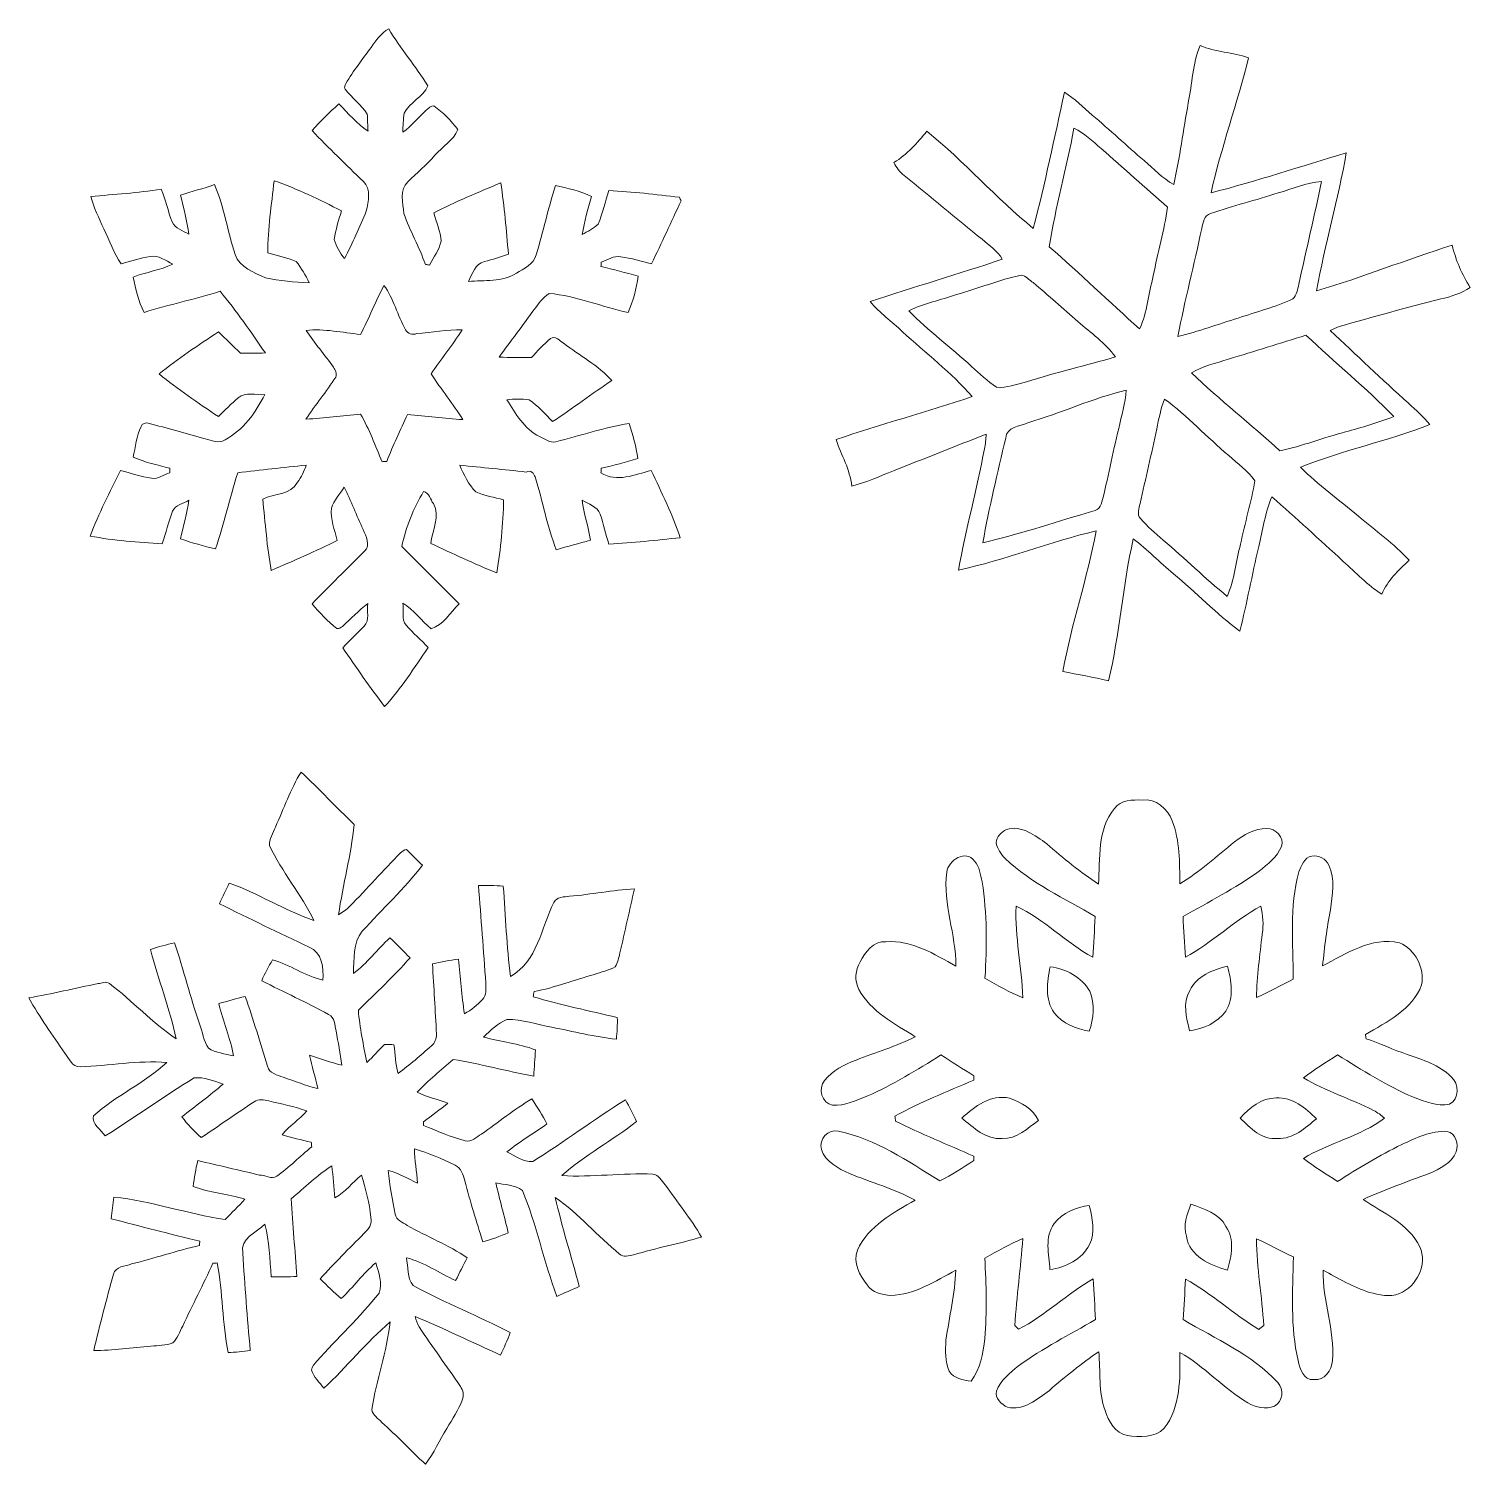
# Model space of a CAD drawing. Header units: centimetres. Extents: x -16.2 to 16.2, y -16.1 to 16.1.
import ezdxf

# ---------------------------------------------------------------- set-up
doc = ezdxf.new("R2010")
doc.units = ezdxf.units.CM
doc.header["$MEASUREMENT"] = 0
doc.layers.add('Layer 1', color=7, linetype='Continuous')

msp = doc.modelspace()

# ---------------------------------------------------------------- linework, layer by layer
at = {"layer": 'Layer 1', "color": 8, "lineweight": 9}
for points, knots in [([(-8.48536, 15.66563), (-8.37283, 15.82015), (-8.25853, 15.98419), (-8.08849, 16.0812), (-8.08849, 16.0812), (-7.8225, 15.6367), (-7.48206, 15.24335), (-7.20972, 14.80379), (-7.20972, 14.80379), (-7.31308, 14.54732), (-7.62318, 14.43937), (-7.74171, 14.18961), (-7.74171, 14.18961), (-7.76005, 14.04955), (-7.76993, 13.90809), (-7.77099, 13.76557), (-7.77099, 13.76557), (-7.57943, 13.90915), (-7.42174, 14.09118), (-7.24958, 14.25628), (-7.24958, 14.25628), (-7.19984, 14.30285), (-7.14516, 14.3533), (-7.07355, 14.35859), (-7.07355, 14.35859), (-6.87423, 14.20231), (-6.68937, 14.02345), (-6.53556, 13.82201), (-6.53556, 13.82201), (-6.6414, 13.58142), (-6.8827, 13.43784), (-7.05238, 13.24698), (-7.05238, 13.24698), (-7.24147, 13.03602), (-7.45808, 12.85258), (-7.6581, 12.65255), (-7.6581, 12.65255), (-7.85742, 12.47899), (-7.76288, 12.17137), (-7.74841, 11.94488), (-7.74841, 11.94488), (-7.61471, 11.55295), (-7.40057, 11.19276), (-7.26581, 10.80047), (-7.26581, 10.80047), (-7.24253, 10.79765), (-7.19631, 10.792), (-7.17303, 10.78918), (-7.17303, 10.78918), (-7.08166, 10.96451), (-6.9589, 11.13173), (-6.90951, 11.3254), (-6.90951, 11.3254), (-6.92891, 11.54307), (-7.02275, 11.74697), (-7.07813, 11.95723), (-7.07813, 11.95723), (-6.59165, 12.21229), (-6.08013, 12.41725), (-5.57424, 12.62998), (-5.57424, 12.62998), (-5.49663, 12.09975), (-5.45148, 11.56565), (-5.40491, 11.03225), (-5.40491, 11.03225), (-5.58095, 10.96557), (-5.76333, 10.91795), (-5.94325, 10.86468), (-5.94325, 10.86468), (-6.15103, 10.82023), (-6.21348, 10.58775), (-6.30132, 10.42123), (-6.30132, 10.42123), (-5.94254, 10.44875), (-5.54637, 10.40783), (-5.2264, 10.60433), (-5.2264, 10.60433), (-5.05672, 10.70698), (-4.83553, 10.80506), (-4.78226, 11.01425), (-4.78226, 11.01425), (-4.62845, 11.52966), (-4.51203, 12.05565), (-4.35151, 12.56895), (-4.35151, 12.56895), (-4.07705, 12.50862), (-3.7966, 12.45147), (-3.5433, 12.32482), (-3.5433, 12.32482), (-3.62726, 12.04437), (-3.69993, 11.76073), (-3.75356, 11.47251), (-3.75356, 11.47251), (-3.62726, 11.53672), (-3.49779, 11.60445), (-3.39549, 11.70252), (-3.39549, 11.70252), (-3.29283, 11.94629), (-3.2318, 12.20523), (-3.1556, 12.45817), (-3.1556, 12.45817), (-2.62608, 12.43242), (-2.09903, 12.36892), (-1.57304, 12.30613), (-1.57304, 12.30613), (-1.56316, 12.28672), (-1.54376, 12.24757), (-1.53388, 12.22816), (-1.53388, 12.22816), (-1.75295, 11.75685), (-1.96497, 11.28201), (-2.19922, 10.81776), (-2.19922, 10.81776), (-2.42993, 10.8615), (-2.65183, 10.94793), (-2.88572, 10.97227), (-2.88572, 10.97227), (-3.04553, 11.00155), (-3.18135, 10.90913), (-3.32176, 10.85374), (-3.32176, 10.85374), (-3.32387, 10.8294), (-3.32846, 10.78036), (-3.33058, 10.75602), (-3.33058, 10.75602), (-3.05188, 10.68652), (-2.77283, 10.61773), (-2.49696, 10.538), (-2.49696, 10.538), (-2.53965, 10.25931), (-2.60456, 9.98132), (-2.72027, 9.72344), (-2.72027, 9.72344), (-3.31258, 9.85432), (-3.88303, 10.09633), (-4.4898, 10.15242), (-4.4898, 10.15242), (-4.63303, 10.06458), (-4.72652, 9.91923), (-4.83023, 9.79117), (-4.83023, 9.79117), (-5.08035, 9.42781), (-5.35975, 9.08527), (-5.61164, 8.72296), (-5.61164, 8.72296), (-5.3714, 8.71767), (-5.13115, 8.71485), (-4.89056, 8.71414), (-4.89056, 8.71414), (-4.7491, 8.85702), (-4.6221, 9.01718), (-4.46123, 9.13889), (-4.46123, 9.13889), (-4.36139, 9.22179), (-4.2485, 9.07715), (-4.16807, 9.03905), (-4.16807, 9.03905), (-3.81, 8.75753), (-3.39055, 8.54269), (-3.08363, 8.20085), (-3.08363, 8.20085), (-3.53589, 7.90699), (-3.96099, 7.57255), (-4.41501, 7.28151), (-4.41501, 7.28151), (-4.58188, 7.4512), (-4.74204, 7.63464), (-4.9403, 7.76764), (-4.9403, 7.76764), (-5.10328, 7.79939), (-5.27438, 7.78246), (-5.44019, 7.77117), (-5.44019, 7.77117), (-5.24651, 7.45861), (-5.0479, 7.11606), (-4.70676, 6.9439), (-4.70676, 6.9439), (-4.59246, 6.89416), (-4.47499, 6.79538), (-4.34199, 6.82855), (-4.34199, 6.82855), (-3.79271, 6.96154), (-3.2572, 7.1524), (-2.69734, 7.23953), (-2.69734, 7.23953), (-2.61938, 6.9813), (-2.53683, 6.72271), (-2.50437, 6.45354), (-2.50437, 6.45354), (-2.77425, 6.36817), (-3.04871, 6.29797), (-3.32458, 6.23517), (-3.32458, 6.23517), (-3.32599, 6.20872), (-3.32881, 6.1558), (-3.33022, 6.12934), (-3.33022, 6.12934), (-2.97074, 5.91097), (-2.5714, 6.09265), (-2.20275, 6.18437), (-2.20275, 6.18437), (-1.97591, 5.68731), (-1.71662, 5.20083), (-1.5554, 4.67766), (-1.5554, 4.67766), (-2.08703, 4.62439), (-2.61832, 4.56195), (-3.15172, 4.5362), (-3.15172, 4.5362), (-3.22439, 4.75739), (-3.27237, 4.98599), (-3.34786, 5.20577), (-3.34786, 5.20577), (-3.40819, 5.3811), (-3.60927, 5.43225), (-3.75285, 5.52186), (-3.75285, 5.52186), (-3.71228, 5.21812), (-3.61209, 4.92672), (-3.56658, 4.62404), (-3.56658, 4.62404), (-3.82094, 4.55066), (-4.0767, 4.48222), (-4.33105, 4.40955), (-4.33105, 4.40955), (-4.54025, 4.93695), (-4.63268, 5.50104), (-4.8066, 6.03973), (-4.8066, 6.03973), (-4.83482, 6.11488), (-4.89585, 6.20378), (-5.00627, 6.15086), (-5.00627, 6.15086), (-5.50228, 6.21013), (-6.0004, 6.24682), (-6.49676, 6.30538), (-6.49676, 6.30538), (-6.40503, 6.08948), (-6.29991, 5.87252), (-6.13269, 5.7046), (-6.13269, 5.7046), (-5.93725, 5.61323), (-5.71994, 5.58465), (-5.51286, 5.52821), (-5.51286, 5.52821), (-5.52027, 4.98034), (-5.58024, 4.4353), (-5.6635, 3.89449), (-5.6635, 3.89449), (-6.16903, 4.0857), (-6.65374, 4.327), (-7.14587, 4.54995), (-7.14587, 4.54995), (-7.10953, 4.841), (-6.92961, 5.16026), (-7.08695, 5.44248), (-7.08695, 5.44248), (-7.15469, 5.53174), (-7.1822, 5.68555), (-7.30532, 5.71342), (-7.30532, 5.71342), (-7.53075, 5.33489), (-7.70925, 4.91437), (-7.79321, 4.47975), (-7.79321, 4.47975), (-7.36671, 4.05113), (-6.93561, 3.62744), (-6.51228, 3.19599), (-6.51228, 3.19599), (-6.70313, 3.00055), (-6.86506, 2.7268), (-7.13317, 2.64002), (-7.13317, 2.64002), (-7.36388, 2.81076), (-7.51875, 3.0697), (-7.77134, 3.21257), (-7.77134, 3.21257), (-7.73289, 3.05806), (-7.82003, 2.85204), (-7.69761, 2.72151), (-7.69761, 2.72151), (-7.54521, 2.54159), (-7.36353, 2.38884), (-7.20372, 2.21562), (-7.20372, 2.21562), (-7.51593, 1.76865), (-7.80874, 1.29875), (-8.17915, 0.89765), (-8.17915, 0.89765), (-8.50971, 1.3238), (-8.8138, 1.76971), (-9.11895, 2.21386), (-9.11895, 2.21386), (-8.9655, 2.38249), (-8.79405, 2.53277), (-8.63847, 2.69893), (-8.63847, 2.69893), (-8.50688, 2.82946), (-8.58732, 3.04112), (-8.55345, 3.20199), (-8.55345, 3.20199), (-8.76159, 3.05171), (-8.93516, 2.86121), (-9.12707, 2.69187), (-9.12707, 2.69187), (-9.16058, 2.66012), (-9.20468, 2.64213), (-9.25019, 2.64107), (-9.25019, 2.64107), (-9.45833, 2.80265), (-9.63436, 3.00091), (-9.80722, 3.19882), (-9.80722, 3.19882), (-9.42128, 3.60028), (-9.01559, 3.98198), (-8.62753, 4.38062), (-8.62753, 4.38062), (-8.48854, 4.5108), (-8.6039, 4.71752), (-8.65928, 4.8611), (-8.65928, 4.8611), (-8.81345, 5.17296), (-8.92775, 5.50281), (-9.08861, 5.81114), (-9.08861, 5.81114), (-9.18245, 5.65662), (-9.31721, 5.51868), (-9.37084, 5.34229), (-9.37084, 5.34229), (-9.40682, 5.09217), (-9.29393, 4.85758), (-9.24525, 4.61698), (-9.24525, 4.61698), (-9.72679, 4.37215), (-10.22597, 4.16366), (-10.72092, 3.94706), (-10.72092, 3.94706), (-10.82146, 4.47481), (-10.8518, 5.01245), (-10.91389, 5.54514), (-10.91389, 5.54514), (-10.65248, 5.67179), (-10.28171, 5.63051), (-10.13178, 5.91944), (-10.13178, 5.91944), (-10.04605, 6.03691), (-9.98396, 6.1692), (-9.93775, 6.30643), (-9.93775, 6.30643), (-10.44963, 6.24787), (-10.96257, 6.19813), (-11.47375, 6.13463), (-11.47375, 6.13463), (-11.65613, 5.57125), (-11.77855, 4.99057), (-11.96975, 4.42966), (-11.96975, 4.42966), (-12.23645, 4.48892), (-12.49892, 4.56724), (-12.75891, 4.65085), (-12.75891, 4.65085), (-12.69647, 4.94119), (-12.60052, 5.22411), (-12.56877, 5.52045), (-12.56877, 5.52045), (-12.69224, 5.44425), (-12.86193, 5.41038), (-12.93777, 5.27562), (-12.93777, 5.27562), (-13.02068, 5.03361), (-13.08665, 4.78561), (-13.16673, 4.54255), (-13.16673, 4.54255), (-13.70542, 4.58594), (-14.24975, 4.60675), (-14.78033, 4.71682), (-14.78033, 4.71682), (-14.58489, 5.21917), (-14.3503, 5.70777), (-14.09947, 6.18437), (-14.09947, 6.18437), (-13.86911, 6.12158), (-13.64051, 6.05102), (-13.40485, 6.0101), (-13.40485, 6.0101), (-13.25739, 5.99352), (-13.12863, 6.09018), (-12.99386, 6.13252), (-12.99386, 6.13252), (-12.99492, 6.15792), (-12.99739, 6.20872), (-12.99845, 6.23412), (-12.99845, 6.23412), (-13.27503, 6.3082), (-13.55478, 6.37276), (-13.82007, 6.48106), (-13.82007, 6.48106), (-13.76539, 6.71178), (-13.73928, 6.95413), (-13.63874, 7.17074), (-13.63874, 7.17074), (-13.61475, 7.23389), (-13.54208, 7.26528), (-13.47929, 7.24235), (-13.47929, 7.24235), (-13.05172, 7.13511), (-12.62627, 7.01834), (-12.20364, 6.89346), (-12.20364, 6.89346), (-12.06183, 6.86418), (-11.89673, 6.77633), (-11.75844, 6.87194), (-11.75844, 6.87194), (-11.35098, 7.08466), (-11.07123, 7.48365), (-10.86485, 7.88512), (-10.86485, 7.88512), (-11.05958, 7.86853), (-11.29877, 7.96096), (-11.4614, 7.81138), (-11.4614, 7.81138), (-11.6205, 7.68333), (-11.76091, 7.5341), (-11.90766, 7.39264), (-11.90766, 7.39264), (-12.36028, 7.69673), (-12.81289, 8.00541), (-13.23763, 8.34725), (-13.23763, 8.34725), (-12.81289, 8.68804), (-12.36239, 8.99495), (-11.90484, 9.28988), (-11.90484, 9.28988), (-11.74009, 9.13007), (-11.5757, 8.97026), (-11.41095, 8.8101), (-11.41095, 8.8101), (-11.22574, 8.81257), (-11.03948, 8.80516), (-10.85427, 8.81786), (-10.85427, 8.81786), (-11.17671, 9.28882), (-11.50303, 9.75978), (-11.86709, 10.20004), (-11.86709, 10.20004), (-12.43048, 10.02471), (-13.00798, 9.90124), (-13.57171, 9.72803), (-13.57171, 9.72803), (-13.70824, 9.9718), (-13.75375, 10.2519), (-13.81901, 10.52037), (-13.81901, 10.52037), (-13.52868, 10.63431), (-13.21153, 10.6703), (-12.92966, 10.80612), (-12.92966, 10.80612), (-13.09053, 10.88655), (-13.24434, 11.0206), (-13.43942, 10.98145), (-13.43942, 10.98145), (-13.66132, 10.94899), (-13.87193, 10.86644), (-14.08959, 10.81388), (-14.08959, 10.81388), (-14.25152, 11.05976), (-14.35206, 11.33881), (-14.478, 11.60339), (-14.478, 11.60339), (-14.57995, 11.84081), (-14.70131, 12.07188), (-14.76587, 12.32341), (-14.76587, 12.32341), (-14.24058, 12.37315), (-13.71283, 12.40385), (-13.19142, 12.48745), (-13.19142, 12.48745), (-13.08065, 12.25427), (-13.04396, 11.99427), (-12.94165, 11.75791), (-12.94165, 11.75791), (-12.87745, 11.6048), (-12.69683, 11.56141), (-12.56947, 11.4778), (-12.56947, 11.4778), (-12.60757, 11.77378), (-12.68201, 12.06271), (-12.75609, 12.35128), (-12.75609, 12.35128), (-12.50456, 12.43877), (-12.24562, 12.50298), (-11.99445, 12.59117), (-11.99445, 12.59117), (-11.77431, 12.08917), (-11.70446, 11.54095), (-11.52913, 11.02484), (-11.52913, 11.02484), (-11.43176, 10.73133), (-11.10686, 10.62302), (-10.8518, 10.50414), (-10.8518, 10.50414), (-10.53148, 10.4297), (-10.20022, 10.40536), (-9.87178, 10.3916), (-9.87178, 10.3916), (-9.9508, 10.56058), (-10.04358, 10.72639), (-10.16565, 10.86785), (-10.16565, 10.86785), (-10.36496, 10.96134), (-10.59004, 10.99379), (-10.79959, 11.06047), (-10.79959, 11.06047), (-10.79959, 11.60304), (-10.71704, 12.14103), (-10.65742, 12.67901), (-10.65742, 12.67901), (-10.13742, 12.49486), (-9.63613, 12.25603), (-9.14788, 11.99992), (-9.14788, 11.99992), (-9.21526, 11.79001), (-9.277, 11.57764), (-9.3084, 11.35892), (-9.3084, 11.35892), (-9.26253, 11.20299), (-9.17998, 11.06082), (-9.07874, 10.93453), (-9.07874, 10.93453), (-8.89953, 11.28025), (-8.73866, 11.63655), (-8.5919, 11.99709), (-8.5919, 11.99709), (-8.54816, 12.21123), (-8.47266, 12.49098), (-8.65717, 12.65961), (-8.65717, 12.65961), (-9.04381, 13.03708), (-9.43293, 13.41208), (-9.80793, 13.80155), (-9.80793, 13.80155), (-9.6199, 14.01287), (-9.42023, 14.21465), (-9.20503, 14.3981), (-9.20503, 14.3981), (-8.99407, 14.18996), (-8.80216, 13.95536), (-8.55239, 13.79167), (-8.55239, 13.79167), (-8.55627, 13.88692), (-8.56474, 14.07742), (-8.56897, 14.17267), (-8.56897, 14.17267), (-8.69915, 14.3854), (-8.91364, 14.52863), (-9.06286, 14.72583), (-9.06286, 14.72583), (-9.09461, 14.76428), (-9.06886, 14.81896), (-9.05122, 14.85777), (-9.05122, 14.85777), (-8.88189, 15.13999), (-8.67481, 15.39681), (-8.48536, 15.66563), (-8.48536, 15.66563), (-8.48536, 15.66563), (-8.48536, 15.66563), (-8.48536, 15.66563)], [0, 0, 0, 0, 0.00699301, 0.00699301, 0.00699301, 0.00699301, 0.01398601, 0.01398601, 0.01398601, 0.01398601, 0.02097902, 0.02097902, 0.02097902, 0.02097902, 0.02797203, 0.02797203, 0.02797203, 0.02797203, 0.03496503, 0.03496503, 0.03496503, 0.03496503, 0.04195804, 0.04195804, 0.04195804, 0.04195804, 0.04895105, 0.04895105, 0.04895105, 0.04895105, 0.05594406, 0.05594406, 0.05594406, 0.05594406, 0.06293706, 0.06293706, 0.06293706, 0.06293706, 0.06993007, 0.06993007, 0.06993007, 0.06993007, 0.07692308, 0.07692308, 0.07692308, 0.07692308, 0.08391608, 0.08391608, 0.08391608, 0.08391608, 0.09090909, 0.09090909, 0.09090909, 0.09090909, 0.0979021, 0.0979021, 0.0979021, 0.0979021, 0.1048951, 0.1048951, 0.1048951, 0.1048951, 0.11188811, 0.11188811, 0.11188811, 0.11188811, 0.11888112, 0.11888112, 0.11888112, 0.11888112, 0.12587413, 0.12587413, 0.12587413, 0.12587413, 0.13286713, 0.13286713, 0.13286713, 0.13286713, 0.13986014, 0.13986014, 0.13986014, 0.13986014, 0.14685315, 0.14685315, 0.14685315, 0.14685315, 0.15384615, 0.15384615, 0.15384615, 0.15384615, 0.16083916, 0.16083916, 0.16083916, 0.16083916, 0.16783217, 0.16783217, 0.16783217, 0.16783217, 0.17482517, 0.17482517, 0.17482517, 0.17482517, 0.18181818, 0.18181818, 0.18181818, 0.18181818, 0.18881119, 0.18881119, 0.18881119, 0.18881119, 0.1958042, 0.1958042, 0.1958042, 0.1958042, 0.2027972, 0.2027972, 0.2027972, 0.2027972, 0.20979021, 0.20979021, 0.20979021, 0.20979021, 0.21678322, 0.21678322, 0.21678322, 0.21678322, 0.22377622, 0.22377622, 0.22377622, 0.22377622, 0.23076923, 0.23076923, 0.23076923, 0.23076923, 0.23776224, 0.23776224, 0.23776224, 0.23776224, 0.24475524, 0.24475524, 0.24475524, 0.24475524, 0.25174825, 0.25174825, 0.25174825, 0.25174825, 0.25874126, 0.25874126, 0.25874126, 0.25874126, 0.26573427, 0.26573427, 0.26573427, 0.26573427, 0.27272727, 0.27272727, 0.27272727, 0.27272727, 0.27972028, 0.27972028, 0.27972028, 0.27972028, 0.28671329, 0.28671329, 0.28671329, 0.28671329, 0.29370629, 0.29370629, 0.29370629, 0.29370629, 0.3006993, 0.3006993, 0.3006993, 0.3006993, 0.30769231, 0.30769231, 0.30769231, 0.30769231, 0.31468531, 0.31468531, 0.31468531, 0.31468531, 0.32167832, 0.32167832, 0.32167832, 0.32167832, 0.32867133, 0.32867133, 0.32867133, 0.32867133, 0.33566434, 0.33566434, 0.33566434, 0.33566434, 0.34265734, 0.34265734, 0.34265734, 0.34265734, 0.34965035, 0.34965035, 0.34965035, 0.34965035, 0.35664336, 0.35664336, 0.35664336, 0.35664336, 0.36363636, 0.36363636, 0.36363636, 0.36363636, 0.37062937, 0.37062937, 0.37062937, 0.37062937, 0.37762238, 0.37762238, 0.37762238, 0.37762238, 0.38461538, 0.38461538, 0.38461538, 0.38461538, 0.39160839, 0.39160839, 0.39160839, 0.39160839, 0.3986014, 0.3986014, 0.3986014, 0.3986014, 0.40559441, 0.40559441, 0.40559441, 0.40559441, 0.41258741, 0.41258741, 0.41258741, 0.41258741, 0.41958042, 0.41958042, 0.41958042, 0.41958042, 0.42657343, 0.42657343, 0.42657343, 0.42657343, 0.43356643, 0.43356643, 0.43356643, 0.43356643, 0.44055944, 0.44055944, 0.44055944, 0.44055944, 0.44755245, 0.44755245, 0.44755245, 0.44755245, 0.45454545, 0.45454545, 0.45454545, 0.45454545, 0.46153846, 0.46153846, 0.46153846, 0.46153846, 0.46853147, 0.46853147, 0.46853147, 0.46853147, 0.47552448, 0.47552448, 0.47552448, 0.47552448, 0.48251748, 0.48251748, 0.48251748, 0.48251748, 0.48951049, 0.48951049, 0.48951049, 0.48951049, 0.4965035, 0.4965035, 0.4965035, 0.4965035, 0.5034965, 0.5034965, 0.5034965, 0.5034965, 0.51048951, 0.51048951, 0.51048951, 0.51048951, 0.51748252, 0.51748252, 0.51748252, 0.51748252, 0.52447552, 0.52447552, 0.52447552, 0.52447552, 0.53146853, 0.53146853, 0.53146853, 0.53146853, 0.53846154, 0.53846154, 0.53846154, 0.53846154, 0.54545455, 0.54545455, 0.54545455, 0.54545455, 0.55244755, 0.55244755, 0.55244755, 0.55244755, 0.55944056, 0.55944056, 0.55944056, 0.55944056, 0.56643357, 0.56643357, 0.56643357, 0.56643357, 0.57342657, 0.57342657, 0.57342657, 0.57342657, 0.58041958, 0.58041958, 0.58041958, 0.58041958, 0.58741259, 0.58741259, 0.58741259, 0.58741259, 0.59440559, 0.59440559, 0.59440559, 0.59440559, 0.6013986, 0.6013986, 0.6013986, 0.6013986, 0.60839161, 0.60839161, 0.60839161, 0.60839161, 0.61538462, 0.61538462, 0.61538462, 0.61538462, 0.62237762, 0.62237762, 0.62237762, 0.62237762, 0.62937063, 0.62937063, 0.62937063, 0.62937063, 0.63636364, 0.63636364, 0.63636364, 0.63636364, 0.64335664, 0.64335664, 0.64335664, 0.64335664, 0.65034965, 0.65034965, 0.65034965, 0.65034965, 0.65734266, 0.65734266, 0.65734266, 0.65734266, 0.66433566, 0.66433566, 0.66433566, 0.66433566, 0.67132867, 0.67132867, 0.67132867, 0.67132867, 0.67832168, 0.67832168, 0.67832168, 0.67832168, 0.68531469, 0.68531469, 0.68531469, 0.68531469, 0.69230769, 0.69230769, 0.69230769, 0.69230769, 0.6993007, 0.6993007, 0.6993007, 0.6993007, 0.70629371, 0.70629371, 0.70629371, 0.70629371, 0.71328671, 0.71328671, 0.71328671, 0.71328671, 0.72027972, 0.72027972, 0.72027972, 0.72027972, 0.72727273, 0.72727273, 0.72727273, 0.72727273, 0.73426573, 0.73426573, 0.73426573, 0.73426573, 0.74125874, 0.74125874, 0.74125874, 0.74125874, 0.74825175, 0.74825175, 0.74825175, 0.74825175, 0.75524476, 0.75524476, 0.75524476, 0.75524476, 0.76223776, 0.76223776, 0.76223776, 0.76223776, 0.76923077, 0.76923077, 0.76923077, 0.76923077, 0.77622378, 0.77622378, 0.77622378, 0.77622378, 0.78321678, 0.78321678, 0.78321678, 0.78321678, 0.79020979, 0.79020979, 0.79020979, 0.79020979, 0.7972028, 0.7972028, 0.7972028, 0.7972028, 0.8041958, 0.8041958, 0.8041958, 0.8041958, 0.81118881, 0.81118881, 0.81118881, 0.81118881, 0.81818182, 0.81818182, 0.81818182, 0.81818182, 0.82517483, 0.82517483, 0.82517483, 0.82517483, 0.83216783, 0.83216783, 0.83216783, 0.83216783, 0.83916084, 0.83916084, 0.83916084, 0.83916084, 0.84615385, 0.84615385, 0.84615385, 0.84615385, 0.85314685, 0.85314685, 0.85314685, 0.85314685, 0.86013986, 0.86013986, 0.86013986, 0.86013986, 0.86713287, 0.86713287, 0.86713287, 0.86713287, 0.87412587, 0.87412587, 0.87412587, 0.87412587, 0.88111888, 0.88111888, 0.88111888, 0.88111888, 0.88811189, 0.88811189, 0.88811189, 0.88811189, 0.8951049, 0.8951049, 0.8951049, 0.8951049, 0.9020979, 0.9020979, 0.9020979, 0.9020979, 0.90909091, 0.90909091, 0.90909091, 0.90909091, 0.91608392, 0.91608392, 0.91608392, 0.91608392, 0.92307692, 0.92307692, 0.92307692, 0.92307692, 0.93006993, 0.93006993, 0.93006993, 0.93006993, 0.93706294, 0.93706294, 0.93706294, 0.93706294, 0.94405594, 0.94405594, 0.94405594, 0.94405594, 0.95104895, 0.95104895, 0.95104895, 0.95104895, 0.95804196, 0.95804196, 0.95804196, 0.95804196, 0.96503497, 0.96503497, 0.96503497, 0.96503497, 0.97202797, 0.97202797, 0.97202797, 0.97202797, 0.97902098, 0.97902098, 0.97902098, 0.97902098, 0.98601399, 0.98601399, 0.98601399, 0.98601399, 1, 1, 1, 1]), ([(10.10003, 15.70796), (10.44822, 15.56015), (10.83275, 15.55521), (11.18588, 15.43244), (11.18588, 15.43244), (10.94105, 14.41433), (10.57487, 13.42796), (10.34662, 12.4049), (10.34662, 12.4049), (11.36756, 12.66878), (12.36945, 13.00145), (13.38015, 13.30167), (13.38015, 13.30167), (13.19918, 12.26379), (12.90073, 11.2492), (12.71446, 10.21168), (12.71446, 10.21168), (13.74034, 10.50943), (14.73235, 10.91618), (15.75259, 11.23298), (15.75259, 11.23298), (15.83337, 10.89502), (15.97554, 10.57893), (16.15652, 10.2833), (16.15652, 10.2833), (15.95649, 10.15312), (15.7286, 10.08116), (15.49788, 10.02753), (15.49788, 10.02753), (14.73482, 9.83386), (13.97459, 9.62995), (13.21894, 9.40912), (13.21894, 9.40912), (13.14979, 9.38654), (13.08488, 9.35479), (13.02067, 9.32268), (13.02067, 9.32268), (13.59923, 8.77306), (14.17884, 8.22449), (14.77433, 7.6932), (14.77433, 7.6932), (14.93837, 7.53728), (15.11229, 7.38911), (15.25587, 7.21272), (15.25587, 7.21272), (14.30337, 6.84654), (13.29866, 6.63558), (12.34969, 6.25881), (12.34969, 6.25881), (12.7575, 5.86299), (13.2147, 5.52292), (13.65003, 5.15814), (13.65003, 5.15814), (14.0342, 4.83676), (14.44872, 4.54643), (14.78562, 4.17284), (14.78562, 4.17284), (14.54538, 3.94953), (14.31184, 3.7174), (14.17285, 3.41295), (14.17285, 3.41295), (13.85358, 3.61827), (13.59359, 3.89837), (13.31136, 4.14885), (13.31136, 4.14885), (12.77796, 4.63145), (12.25409, 5.12428), (11.71152, 5.59594), (11.71152, 5.59594), (11.55665, 5.24034), (11.51184, 4.85123), (11.41659, 4.47799), (11.41659, 4.47799), (11.26525, 3.84863), (11.15377, 3.21046), (10.99079, 2.58392), (10.99079, 2.58392), (10.46409, 2.97515), (10.01148, 3.45493), (9.50419, 3.87015), (9.50419, 3.87015), (9.19656, 4.12168), (8.92422, 4.41555), (8.60354, 4.65085), (8.60354, 4.65085), (8.36365, 3.60098), (8.29945, 2.51619), (8.04827, 1.46809), (8.04827, 1.46809), (7.71066, 1.55593), (7.36635, 1.61026), (7.02557, 1.68328), (7.02557, 1.68328), (7.21924, 2.7455), (7.57449, 3.77102), (7.77275, 4.83218), (7.77275, 4.83218), (6.73065, 4.58276), (5.73052, 4.17813), (4.68207, 3.9527), (4.68207, 3.9527), (4.8581, 4.86146), (5.08917, 5.75892), (5.26662, 6.66733), (5.26662, 6.66733), (5.2892, 6.77669), (5.3019, 6.88711), (5.30472, 6.99858), (5.30472, 6.99858), (4.61222, 6.72659), (3.92077, 6.45072), (3.22862, 6.17802), (3.22862, 6.17802), (2.91853, 6.05914), (2.6162, 5.91662), (2.29376, 5.83442), (2.29376, 5.83442), (2.2539, 6.20801), (2.05669, 6.52763), (1.93922, 6.87617), (1.93922, 6.87617), (2.9471, 7.22895), (3.98392, 7.49177), (4.99216, 7.84419), (4.99216, 7.84419), (4.52296, 8.37971), (3.95041, 8.81327), (3.42829, 9.29517), (3.42829, 9.29517), (3.19193, 9.52412), (2.91712, 9.71392), (2.70722, 9.96862), (2.70722, 9.96862), (3.6897, 10.29776), (4.68489, 10.58916), (5.66773, 10.91865), (5.66773, 10.91865), (5.55907, 11.10457), (5.37386, 11.22486), (5.21617, 11.36456), (5.21617, 11.36456), (4.63303, 11.83975), (4.05624, 12.32235), (3.46886, 12.79225), (3.46886, 12.79225), (3.36973, 12.87092), (3.28965, 12.97182), (3.23709, 13.08718), (3.23709, 13.08718), (3.53624, 13.26321), (3.75849, 13.52427), (3.97722, 13.78603), (3.97722, 13.78603), (4.81365, 13.10764), (5.52873, 12.29202), (6.36129, 11.6101), (6.36129, 11.6101), (6.63046, 12.61798), (6.83225, 13.64315), (7.06296, 14.66057), (7.06296, 14.66057), (7.29121, 14.51734), (7.47854, 14.3219), (7.68456, 14.15045), (7.68456, 14.15045), (8.07826, 13.81566), (8.45467, 13.46147), (8.84908, 13.12739), (8.84908, 13.12739), (9.06462, 12.94465), (9.25795, 12.72981), (9.50983, 12.59505), (9.50983, 12.59505), (9.64988, 13.19795), (9.72079, 13.8139), (9.83721, 14.42138), (9.83721, 14.42138), (9.92152, 14.85001), (9.93775, 15.29803), (10.10003, 15.70796), (10.10003, 15.70796), (10.10003, 15.70796), (10.10003, 15.70796), (10.10003, 15.70796)], [0, 0, 0, 0, 0.0212766, 0.0212766, 0.0212766, 0.0212766, 0.04255319, 0.04255319, 0.04255319, 0.04255319, 0.06382979, 0.06382979, 0.06382979, 0.06382979, 0.08510638, 0.08510638, 0.08510638, 0.08510638, 0.10638298, 0.10638298, 0.10638298, 0.10638298, 0.12765957, 0.12765957, 0.12765957, 0.12765957, 0.14893617, 0.14893617, 0.14893617, 0.14893617, 0.17021277, 0.17021277, 0.17021277, 0.17021277, 0.19148936, 0.19148936, 0.19148936, 0.19148936, 0.21276596, 0.21276596, 0.21276596, 0.21276596, 0.23404255, 0.23404255, 0.23404255, 0.23404255, 0.25531915, 0.25531915, 0.25531915, 0.25531915, 0.27659574, 0.27659574, 0.27659574, 0.27659574, 0.29787234, 0.29787234, 0.29787234, 0.29787234, 0.31914894, 0.31914894, 0.31914894, 0.31914894, 0.34042553, 0.34042553, 0.34042553, 0.34042553, 0.36170213, 0.36170213, 0.36170213, 0.36170213, 0.38297872, 0.38297872, 0.38297872, 0.38297872, 0.40425532, 0.40425532, 0.40425532, 0.40425532, 0.42553191, 0.42553191, 0.42553191, 0.42553191, 0.44680851, 0.44680851, 0.44680851, 0.44680851, 0.46808511, 0.46808511, 0.46808511, 0.46808511, 0.4893617, 0.4893617, 0.4893617, 0.4893617, 0.5106383, 0.5106383, 0.5106383, 0.5106383, 0.53191489, 0.53191489, 0.53191489, 0.53191489, 0.55319149, 0.55319149, 0.55319149, 0.55319149, 0.57446809, 0.57446809, 0.57446809, 0.57446809, 0.59574468, 0.59574468, 0.59574468, 0.59574468, 0.61702128, 0.61702128, 0.61702128, 0.61702128, 0.63829787, 0.63829787, 0.63829787, 0.63829787, 0.65957447, 0.65957447, 0.65957447, 0.65957447, 0.68085106, 0.68085106, 0.68085106, 0.68085106, 0.70212766, 0.70212766, 0.70212766, 0.70212766, 0.72340426, 0.72340426, 0.72340426, 0.72340426, 0.74468085, 0.74468085, 0.74468085, 0.74468085, 0.76595745, 0.76595745, 0.76595745, 0.76595745, 0.78723404, 0.78723404, 0.78723404, 0.78723404, 0.80851064, 0.80851064, 0.80851064, 0.80851064, 0.82978723, 0.82978723, 0.82978723, 0.82978723, 0.85106383, 0.85106383, 0.85106383, 0.85106383, 0.87234043, 0.87234043, 0.87234043, 0.87234043, 0.89361702, 0.89361702, 0.89361702, 0.89361702, 0.91489362, 0.91489362, 0.91489362, 0.91489362, 0.93617021, 0.93617021, 0.93617021, 0.93617021, 0.95744681, 0.95744681, 0.95744681, 0.95744681, 1, 1, 1, 1]), ([(7.27357, 13.85588), (7.10741, 12.96512), (6.85729, 12.09093), (6.72183, 11.19488), (6.72183, 11.19488), (7.40904, 10.59657), (8.06591, 9.96368), (8.74677, 9.35867), (8.74677, 9.35867), (8.91893, 9.73297), (8.94644, 10.15418), (9.05263, 10.54894), (9.05263, 10.54894), (9.14964, 11.06435), (9.30134, 11.56847), (9.37401, 12.08846), (9.37401, 12.08846), (8.8706, 12.51744), (8.3827, 12.9637), (7.88458, 13.39833), (7.88458, 13.39833), (7.69267, 13.56484), (7.50499, 13.74546), (7.27357, 13.85588), (7.27357, 13.85588), (7.27357, 13.85588), (7.27357, 13.85588), (7.27357, 13.85588)], [0, 0, 0, 0, 0.125, 0.125, 0.125, 0.125, 0.25, 0.25, 0.25, 0.25, 0.375, 0.375, 0.375, 0.375, 0.5, 0.5, 0.5, 0.5, 0.625, 0.625, 0.625, 0.625, 0.75, 0.75, 0.75, 0.75, 1, 1, 1, 1]), ([(11.85157, 12.40314), (11.34886, 12.24051), (10.83416, 12.11563), (10.33568, 11.94241), (10.33568, 11.94241), (10.19175, 11.89832), (10.1667, 11.73639), (10.13742, 11.61045), (10.13742, 11.61045), (9.97585, 10.79941), (9.75466, 10.00108), (9.60579, 9.18757), (9.60579, 9.18757), (10.06334, 9.29975), (10.50537, 9.4638), (10.95657, 9.5982), (10.95657, 9.5982), (11.36403, 9.7439), (11.78913, 9.8448), (12.18106, 10.03071), (12.18106, 10.03071), (12.26608, 10.11643), (12.28549, 10.24414), (12.31582, 10.35632), (12.31582, 10.35632), (12.4774, 11.12608), (12.66825, 11.88985), (12.82418, 12.66102), (12.82418, 12.66102), (12.48727, 12.62962), (12.1733, 12.49592), (11.85157, 12.40314), (11.85157, 12.40314), (11.85157, 12.40314), (11.85157, 12.40314), (11.85157, 12.40314)], [0, 0, 0, 0, 0.1, 0.1, 0.1, 0.1, 0.2, 0.2, 0.2, 0.2, 0.3, 0.3, 0.3, 0.3, 0.4, 0.4, 0.4, 0.4, 0.5, 0.5, 0.5, 0.5, 0.6, 0.6, 0.6, 0.6, 0.7, 0.7, 0.7, 0.7, 0.8, 0.8, 0.8, 0.8, 1, 1, 1, 1]), ([(4.6422, 10.12596), (4.28554, 10.0046), (3.91125, 9.92982), (3.57011, 9.76577), (3.57011, 9.76577), (4.00826, 9.31528), (4.51379, 8.93745), (4.98016, 8.51729), (4.98016, 8.51729), (5.15937, 8.35572), (5.33047, 8.18215), (5.53614, 8.05268), (5.53614, 8.05268), (5.76474, 8.02305), (5.98946, 8.11795), (6.20783, 8.17192), (6.20783, 8.17192), (6.86894, 8.3783), (7.54168, 8.54234), (8.20808, 8.72931), (8.20808, 8.72931), (7.97595, 9.04399), (7.65245, 9.26942), (7.36071, 9.52306), (7.36071, 9.52306), (7.02804, 9.81375), (6.69995, 10.10938), (6.3627, 10.39442), (6.3627, 10.39442), (6.27027, 10.4424), (6.1976, 10.556), (6.09035, 10.56482), (6.09035, 10.56482), (5.59823, 10.45193), (5.12657, 10.26707), (4.6422, 10.12596), (4.6422, 10.12596), (4.6422, 10.12596), (4.6422, 10.12596), (4.6422, 10.12596)], [0, 0, 0, 0, 0.09090909, 0.09090909, 0.09090909, 0.09090909, 0.18181818, 0.18181818, 0.18181818, 0.18181818, 0.27272727, 0.27272727, 0.27272727, 0.27272727, 0.36363636, 0.36363636, 0.36363636, 0.36363636, 0.45454545, 0.45454545, 0.45454545, 0.45454545, 0.54545455, 0.54545455, 0.54545455, 0.54545455, 0.63636364, 0.63636364, 0.63636364, 0.63636364, 0.72727273, 0.72727273, 0.72727273, 0.72727273, 0.81818182, 0.81818182, 0.81818182, 0.81818182, 1, 1, 1, 1]), ([(-8.72314, 9.2352), (-9.12742, 9.274), (-9.53135, 9.36678), (-9.93951, 9.32268), (-9.93951, 9.32268), (-9.74972, 9.03693), (-9.52183, 8.77905), (-9.32674, 8.49683), (-9.32674, 8.49683), (-9.28229, 8.43122), (-9.24666, 8.3589), (-9.27735, 8.27282), (-9.27735, 8.27282), (-9.48267, 7.94932), (-9.73702, 7.65898), (-9.94269, 7.33549), (-9.94269, 7.33549), (-9.53417, 7.35912), (-9.12813, 7.41416), (-8.71996, 7.44732), (-8.71996, 7.44732), (-8.52241, 7.10971), (-8.39435, 6.73753), (-8.23278, 6.38193), (-8.23278, 6.38193), (-8.20808, 6.38369), (-8.15834, 6.38652), (-8.13365, 6.38793), (-8.13365, 6.38793), (-7.98724, 6.74353), (-7.83308, 7.0956), (-7.66727, 7.44238), (-7.66727, 7.44238), (-7.25241, 7.40534), (-6.83895, 7.35101), (-6.42338, 7.3249), (-6.42338, 7.3249), (-6.64598, 7.67627), (-6.90951, 7.99977), (-7.1374, 8.34761), (-7.1374, 8.34761), (-6.91691, 8.68698), (-6.65515, 8.99707), (-6.44102, 9.34032), (-6.44102, 9.34032), (-6.78392, 9.33962), (-7.12153, 9.27823), (-7.46266, 9.2546), (-7.46266, 9.2546), (-7.55721, 9.21332), (-7.66445, 9.25213), (-7.70961, 9.33609), (-7.70961, 9.33609), (-7.88988, 9.65959), (-7.9756, 10.03283), (-8.19609, 10.33375), (-8.19609, 10.33375), (-8.38518, 9.97391), (-8.52805, 9.59221), (-8.72314, 9.2352)], [0, 0, 0, 0, 0.0625, 0.0625, 0.0625, 0.0625, 0.125, 0.125, 0.125, 0.125, 0.1875, 0.1875, 0.1875, 0.1875, 0.25, 0.25, 0.25, 0.25, 0.3125, 0.3125, 0.3125, 0.3125, 0.375, 0.375, 0.375, 0.375, 0.4375, 0.4375, 0.4375, 0.4375, 0.5, 0.5, 0.5, 0.5, 0.5625, 0.5625, 0.5625, 0.5625, 0.625, 0.625, 0.625, 0.625, 0.6875, 0.6875, 0.6875, 0.6875, 0.75, 0.75, 0.75, 0.75, 0.8125, 0.8125, 0.8125, 0.8125, 0.875, 0.875, 0.875, 0.875, 1, 1, 1, 1]), ([(10.7382, 8.68169), (10.45845, 8.58679), (10.16141, 8.52788), (9.906, 8.37407), (9.906, 8.37407), (10.54594, 7.76764), (11.23844, 7.21907), (11.89073, 6.6257), (11.89073, 6.6257), (12.38955, 6.73153), (12.86616, 6.91886), (13.35899, 7.04938), (13.35899, 7.04938), (13.72552, 7.14887), (14.08959, 7.25858), (14.44554, 7.39264), (14.44554, 7.39264), (13.82113, 8.03399), (13.12968, 8.6076), (12.47316, 9.21615), (12.47316, 9.21615), (11.89637, 9.03235), (11.31817, 8.8542), (10.7382, 8.68169), (10.7382, 8.68169), (10.7382, 8.68169), (10.7382, 8.68169), (10.7382, 8.68169)], [0, 0, 0, 0, 0.125, 0.125, 0.125, 0.125, 0.25, 0.25, 0.25, 0.25, 0.375, 0.375, 0.375, 0.375, 0.5, 0.5, 0.5, 0.5, 0.625, 0.625, 0.625, 0.625, 0.75, 0.75, 0.75, 0.75, 1, 1, 1, 1]), ([(6.23817, 7.25435), (6.06143, 7.17109), (5.76051, 7.16757), (5.74534, 6.91074), (5.74534, 6.91074), (5.55625, 6.13393), (5.37386, 5.35393), (5.23205, 4.56724), (5.23205, 4.56724), (6.01698, 4.74398), (6.77862, 5.0068), (7.55121, 5.22835), (7.55121, 5.22835), (7.66304, 5.2728), (7.85142, 5.28303), (7.88388, 5.43119), (7.88388, 5.43119), (8.04192, 5.98964), (8.13576, 6.56396), (8.27758, 7.12629), (8.27758, 7.12629), (8.33579, 7.41204), (8.43068, 7.6932), (8.4455, 7.98566), (8.4455, 7.98566), (7.69126, 7.80292), (6.98253, 7.4706), (6.23817, 7.25435), (6.23817, 7.25435), (6.23817, 7.25435), (6.23817, 7.25435), (6.23817, 7.25435)], [0, 0, 0, 0, 0.11111111, 0.11111111, 0.11111111, 0.11111111, 0.22222222, 0.22222222, 0.22222222, 0.22222222, 0.33333333, 0.33333333, 0.33333333, 0.33333333, 0.44444444, 0.44444444, 0.44444444, 0.44444444, 0.55555556, 0.55555556, 0.55555556, 0.55555556, 0.66666667, 0.66666667, 0.66666667, 0.66666667, 0.77777778, 0.77777778, 0.77777778, 0.77777778, 1, 1, 1, 1]), ([(9.3031, 7.78493), (9.21949, 7.57044), (9.17787, 7.34325), (9.12918, 7.11888), (9.12918, 7.11888), (9.01171, 6.55902), (8.884, 6.00128), (8.75489, 5.44389), (8.75489, 5.44389), (8.73442, 5.33735), (8.67869, 5.20153), (8.76476, 5.10699), (8.76476, 5.10699), (8.9161, 4.92954), (9.09743, 4.77961), (9.27347, 4.62651), (9.27347, 4.62651), (9.76171, 4.21658), (10.21433, 3.76573), (10.71033, 3.36427), (10.71033, 3.36427), (10.86767, 3.73751), (10.91106, 4.14532), (11.00772, 4.5362), (11.00772, 4.5362), (11.10509, 5.00927), (11.24867, 5.47494), (11.32875, 5.95013), (11.32875, 5.95013), (11.18341, 6.1812), (10.93752, 6.33219), (10.74349, 6.52092), (10.74349, 6.52092), (10.25384, 6.9312), (9.81886, 7.4064), (9.3031, 7.78493)], [0, 0, 0, 0, 0.1, 0.1, 0.1, 0.1, 0.2, 0.2, 0.2, 0.2, 0.3, 0.3, 0.3, 0.3, 0.4, 0.4, 0.4, 0.4, 0.5, 0.5, 0.5, 0.5, 0.6, 0.6, 0.6, 0.6, 0.7, 0.7, 0.7, 0.7, 0.8, 0.8, 0.8, 0.8, 1, 1, 1, 1]), ([(-10.6292, -1.80498), (-10.43764, -1.3947), (-10.2937, -0.95902), (-10.05452, -0.57238), (-10.05452, -0.57238), (-9.64741, -0.95373), (-9.26641, -1.36154), (-8.86178, -1.74537), (-8.86178, -1.74537), (-8.93551, -2.42728), (-9.11013, -3.09333), (-9.21597, -3.77031), (-9.21597, -3.77031), (-9.12354, -3.71704), (-9.03358, -3.65707), (-8.9602, -3.57875), (-8.9602, -3.57875), (-8.57109, -3.19034), (-8.21373, -2.77195), (-7.8225, -2.3853), (-7.8225, -2.3853), (-7.78545, -2.34967), (-7.74206, -2.31792), (-7.69056, -2.30734), (-7.69056, -2.30734), (-7.57026, -2.42517), (-7.45349, -2.54793), (-7.32825, -2.66118), (-7.32825, -2.66118), (-7.74065, -3.18823), (-8.23278, -3.64507), (-8.68116, -4.14002), (-8.68116, -4.14002), (-8.89494, -4.40319), (-8.86213, -4.76938), (-8.88012, -5.08899), (-8.88012, -5.08899), (-8.57391, -4.85792), (-8.34284, -4.54536), (-8.06133, -4.28713), (-8.06133, -4.28713), (-7.90857, -4.43494), (-7.75794, -4.58523), (-7.60942, -4.73798), (-7.60942, -4.73798), (-7.97842, -5.14438), (-8.37248, -5.52714), (-8.76865, -5.90708), (-8.76865, -5.90708), (-8.7376, -6.3022), (-8.65787, -6.69131), (-8.57568, -7.07831), (-8.57568, -7.07831), (-8.44127, -6.94884), (-8.31321, -6.81266), (-8.18621, -6.67614), (-8.18621, -6.67614), (-8.13259, -6.67755), (-8.02464, -6.68037), (-7.97101, -6.68178), (-7.97101, -6.68178), (-7.94244, -6.89486), (-7.94385, -7.11605), (-7.88, -7.32384), (-7.88, -7.32384), (-7.61824, -7.1351), (-7.37482, -6.92203), (-7.13281, -6.70895), (-7.13281, -6.70895), (-7.05309, -6.64474), (-7.01252, -6.54455), (-7.01816, -6.44331), (-7.01816, -6.44331), (-7.04109, -5.91802), (-7.08025, -5.39379), (-7.10636, -4.86851), (-7.10636, -4.86851), (-6.91374, -4.82476), (-6.72006, -4.7856), (-6.52357, -4.7662), (-6.52357, -4.7662), (-6.47347, -5.17331), (-6.45407, -5.58394), (-6.39022, -5.98963), (-6.39022, -5.98963), (-6.24205, -5.90144), (-6.10165, -5.79772), (-5.98523, -5.67002), (-5.98523, -5.67002), (-5.8921, -5.57371), (-5.91397, -5.42942), (-5.9122, -5.30595), (-5.9122, -5.30595), (-5.96336, -4.5757), (-6.0191, -3.84545), (-6.07483, -3.11555), (-6.07483, -3.11555), (-5.89068, -3.11626), (-5.70477, -3.11273), (-5.52062, -3.12825), (-5.52062, -3.12825), (-5.46453, -3.80277), (-5.44689, -4.4808), (-5.3587, -5.15285), (-5.3587, -5.15285), (-4.7491, -4.81136), (-4.67113, -4.061), (-4.38468, -3.49444), (-4.38468, -3.49444), (-4.3247, -3.3625), (-4.15149, -3.37097), (-4.03366, -3.35544), (-4.03366, -3.35544), (-3.54753, -3.31523), (-3.06705, -3.21751), (-2.58022, -3.19105), (-2.58022, -3.19105), (-2.68746, -3.66906), (-2.79471, -4.14672), (-2.90336, -4.62438), (-2.90336, -4.62438), (-2.93264, -4.73092), (-2.95346, -4.84416), (-3.01343, -4.93871), (-3.01343, -4.93871), (-3.15419, -5.02479), (-3.32423, -5.04913), (-3.47698, -5.10698), (-3.47698, -5.10698), (-3.92853, -5.23222), (-4.3681, -5.40155), (-4.82882, -5.49257), (-4.82882, -5.49257), (-4.83553, -5.53102), (-4.84223, -5.56983), (-4.84823, -5.60899), (-4.84823, -5.60899), (-4.22804, -5.79173), (-3.5941, -5.92508), (-2.96475, -6.0736), (-2.96475, -6.0736), (-2.95487, -6.23623), (-2.97074, -6.3985), (-2.98485, -6.56078), (-2.98485, -6.56078), (-3.4738, -6.50681), (-3.95041, -6.38192), (-4.43265, -6.29091), (-4.43265, -6.29091), (-4.76744, -6.22952), (-5.09658, -6.10817), (-5.44019, -6.11416), (-5.44019, -6.11416), (-5.64056, -6.20659), (-5.80672, -6.35935), (-5.96265, -6.51245), (-5.96265, -6.51245), (-5.57706, -6.6137), (-5.17596, -6.65744), (-4.8006, -6.79608), (-4.8006, -6.79608), (-4.81118, -6.99188), (-4.82141, -7.18837), (-4.83694, -7.38452), (-4.83694, -7.38452), (-5.4423, -7.27657), (-6.03603, -7.11006), (-6.64386, -7.01269), (-6.64386, -7.01269), (-6.92115, -7.24799), (-7.2002, -7.48294), (-7.45102, -7.74717), (-7.45102, -7.74717), (-7.23265, -7.85971), (-6.98818, -7.90416), (-6.75958, -7.99059), (-6.75958, -7.99059), (-6.93526, -8.13911), (-7.12153, -8.27458), (-7.30956, -8.40687), (-7.30956, -8.40687), (-7.31026, -8.42909), (-7.31132, -8.47319), (-7.31167, -8.49541), (-7.31167, -8.49541), (-7.00017, -8.61113), (-6.69572, -8.75118), (-6.37293, -8.83338), (-6.37293, -8.83338), (-6.23111, -8.87712), (-6.12281, -8.73777), (-6.0071, -8.68309), (-6.0071, -8.68309), (-5.63069, -8.42274), (-5.27685, -8.12923), (-4.88103, -7.89746), (-4.88103, -7.89746), (-4.75791, -8.07737), (-4.64044, -8.26188), (-4.5406, -8.45661), (-4.5406, -8.45661), (-4.83447, -8.67427), (-5.15867, -8.84996), (-5.43878, -9.08596), (-5.43878, -9.08596), (-5.25321, -9.15934), (-5.07012, -9.32338), (-4.85951, -9.29904), (-4.85951, -9.29904), (-4.1529, -8.85983), (-3.48615, -8.35607), (-2.77848, -7.91792), (-2.77848, -7.91792), (-2.69558, -8.07808), (-2.60915, -8.23753), (-2.53083, -8.40016), (-2.53083, -8.40016), (-3.07164, -8.8295), (-3.69147, -9.15582), (-4.20829, -9.61478), (-4.20829, -9.61478), (-3.52743, -9.65676), (-2.84798, -9.55163), (-2.16711, -9.58056), (-2.16711, -9.58056), (-2.03341, -9.58656), (-1.98085, -9.74107), (-1.89195, -9.81868), (-1.89195, -9.81868), (-1.61643, -10.20745), (-1.31657, -10.58139), (-1.07527, -10.99343), (-1.07527, -10.99343), (-1.57903, -11.14054), (-2.0948, -11.24144), (-2.59891, -11.38749), (-2.59891, -11.38749), (-2.70157, -11.40971), (-2.82505, -11.4524), (-2.91395, -11.37232), (-2.91395, -11.37232), (-3.40995, -10.9698), (-3.82799, -10.46991), (-4.35328, -10.10443), (-4.35328, -10.10443), (-4.20405, -10.77718), (-3.99062, -11.43476), (-3.81494, -12.10151), (-3.81494, -12.10151), (-3.98357, -12.17489), (-4.15325, -12.24615), (-4.32082, -12.32094), (-4.32082, -12.32094), (-4.60904, -11.53953), (-4.77591, -10.71721), (-5.09058, -9.94568), (-5.09058, -9.94568), (-5.25357, -9.81868), (-5.49522, -9.82503), (-5.68854, -9.77423), (-5.68854, -9.77423), (-5.60176, -10.14994), (-5.49698, -10.52071), (-5.40773, -10.89607), (-5.40773, -10.89607), (-5.59435, -10.97227), (-5.78168, -11.04776), (-5.97711, -11.09786), (-5.97711, -11.09786), (-6.12352, -10.6456), (-6.26357, -10.19122), (-6.38457, -9.73155), (-6.38457, -9.73155), (-6.42197, -9.59855), (-6.4643, -9.44439), (-6.60224, -9.38265), (-6.60224, -9.38265), (-6.89398, -9.23484), (-7.2002, -9.1156), (-7.51064, -9.014), (-7.51064, -9.014), (-7.51487, -9.27188), (-7.4542, -9.52588), (-7.44573, -9.78341), (-7.44573, -9.78341), (-7.66057, -9.68216), (-7.86589, -9.55833), (-8.09766, -9.49872), (-8.09766, -9.49872), (-8.06556, -9.82821), (-8.01194, -10.15629), (-7.9442, -10.48085), (-7.9442, -10.48085), (-7.92515, -10.61737), (-7.7717, -10.66147), (-7.67503, -10.73273), (-7.67503, -10.73273), (-7.22948, -10.98073), (-6.75252, -11.173), (-6.32636, -11.45628), (-6.32636, -11.45628), (-6.41915, -11.62385), (-6.5017, -11.79671), (-6.58813, -11.96781), (-6.58813, -11.96781), (-6.95607, -11.79636), (-7.29615, -11.56035), (-7.69197, -11.45451), (-7.69197, -11.45451), (-7.64716, -11.66054), (-7.6835, -11.90819), (-7.54274, -12.08034), (-7.54274, -12.08034), (-6.83225, -12.4624), (-6.08118, -12.76473), (-5.36222, -13.13127), (-5.36222, -13.13127), (-5.43066, -13.30236), (-5.49981, -13.47311), (-5.58588, -13.63574), (-5.58588, -13.63574), (-6.223, -13.35105), (-6.84883, -13.04025), (-7.49265, -12.77108), (-7.49265, -12.77108), (-7.47325, -12.85151), (-7.45102, -12.93336), (-7.40516, -13.00427), (-7.40516, -13.00427), (-7.11235, -13.459), (-6.78004, -13.88727), (-6.48194, -14.33918), (-6.48194, -14.33918), (-6.42197, -14.42878), (-6.39163, -14.53744), (-6.43961, -14.64433), (-6.43961, -14.64433), (-6.52921, -14.86835), (-6.66397, -15.07049), (-6.78356, -15.27933), (-6.78356, -15.27933), (-6.95184, -15.54145), (-7.0732, -15.83213), (-7.26193, -16.0812), (-7.26193, -16.0812), (-7.6013, -15.7831), (-7.90011, -15.44196), (-8.24301, -15.14739), (-8.24301, -15.14739), (-8.31921, -15.05638), (-8.45326, -14.98335), (-8.46737, -14.85494), (-8.46737, -14.85494), (-8.36366, -14.1956), (-8.128, -13.55989), (-8.05709, -12.89491), (-8.05709, -12.89491), (-8.59296, -13.34928), (-9.02829, -13.90597), (-9.54546, -14.38081), (-9.54546, -14.38081), (-9.63613, -14.24569), (-9.77441, -14.13351), (-9.81781, -13.97194), (-9.81781, -13.97194), (-9.80828, -13.89256), (-9.74655, -13.83294), (-9.69998, -13.77438), (-9.69998, -13.77438), (-9.23996, -13.26003), (-8.73231, -12.78696), (-8.30227, -12.24685), (-8.30227, -12.24685), (-8.21831, -12.02249), (-8.3125, -11.7893), (-8.38059, -11.57305), (-8.38059, -11.57305), (-8.66634, -11.8087), (-8.8833, -12.11421), (-9.1507, -12.36927), (-9.1507, -12.36927), (-9.31404, -12.22922), (-9.47067, -12.08175), (-9.62237, -11.929), (-9.62237, -11.929), (-9.30804, -11.5794), (-8.97714, -11.24497), (-8.64376, -10.91406), (-8.64376, -10.91406), (-8.5471, -10.82022), (-8.44762, -10.70063), (-8.48854, -10.55105), (-8.48854, -10.55105), (-8.51782, -10.22932), (-8.6106, -9.9164), (-8.69491, -9.60631), (-8.69491, -9.60631), (-8.902, -9.76541), (-9.06004, -9.98696), (-9.29287, -10.1122), (-9.29287, -10.1122), (-9.31827, -9.87231), (-9.33309, -9.63242), (-9.36519, -9.39429), (-9.36519, -9.39429), (-9.69539, -9.60561), (-9.97091, -9.88677), (-10.2736, -10.13336), (-10.2736, -10.13336), (-10.25031, -10.71686), (-10.18081, -11.29682), (-10.14483, -11.87926), (-10.14483, -11.87926), (-10.33674, -11.88102), (-10.52865, -11.88138), (-10.72056, -11.88102), (-10.72056, -11.88102), (-10.76113, -11.48873), (-10.75902, -11.08798), (-10.86379, -10.70592), (-10.86379, -10.70592), (-11.05253, -10.89254), (-11.43, -11.0213), (-11.35839, -11.34939), (-11.35839, -11.34939), (-11.3157, -12.07752), (-11.25855, -12.8053), (-11.19188, -13.53202), (-11.19188, -13.53202), (-11.35592, -13.56801), (-11.52455, -13.56624), (-11.69106, -13.58071), (-11.69106, -13.58071), (-11.81135, -12.91607), (-11.81347, -12.23733), (-11.9313, -11.57234), (-11.9313, -11.57234), (-11.95599, -11.57446), (-12.00538, -11.57869), (-12.03008, -11.58081), (-12.03008, -11.58081), (-12.24598, -12.05388), (-12.48657, -12.51567), (-12.70741, -12.98698), (-12.70741, -12.98698), (-12.77902, -13.11257), (-12.82171, -13.26321), (-12.9286, -13.36551), (-12.9286, -13.36551), (-13.08453, -13.42125), (-13.25668, -13.41808), (-13.41896, -13.4396), (-13.41896, -13.4396), (-13.84653, -13.46852), (-14.27233, -13.5359), (-14.70131, -13.53308), (-14.70131, -13.53308), (-14.5662, -12.95982), (-14.41591, -12.38938), (-14.25681, -11.82246), (-14.25681, -11.82246), (-14.21165, -11.64396), (-13.99258, -11.65066), (-13.85358, -11.59422), (-13.85358, -11.59422), (-13.3417, -11.46545), (-12.8397, -11.30317), (-12.32676, -11.179), (-12.32676, -11.179), (-12.32676, -11.15536), (-12.32641, -11.10844), (-12.32606, -11.0848), (-12.32606, -11.0848), (-12.98822, -10.92288), (-13.64933, -10.75743), (-14.30726, -10.58104), (-14.30726, -10.58104), (-14.2942, -10.41841), (-14.27304, -10.25648), (-14.25116, -10.09491), (-14.25116, -10.09491), (-13.40661, -10.18804), (-12.59699, -10.47203), (-11.75773, -10.59903), (-11.75773, -10.59903), (-11.60639, -10.44945), (-11.45364, -10.30128), (-11.31147, -10.14289), (-11.31147, -10.14289), (-11.69388, -10.02753), (-12.09993, -10.00072), (-12.47458, -9.8589), (-12.47458, -9.8589), (-12.44424, -9.66381), (-12.41743, -9.46873), (-12.36874, -9.27788), (-12.36874, -9.27788), (-11.90872, -9.38794), (-11.44693, -9.49236), (-10.98691, -9.60208), (-10.98691, -9.60208), (-10.86273, -9.59996), (-10.71633, -9.70897), (-10.59991, -9.62889), (-10.59991, -9.62889), (-10.31875, -9.43204), (-10.07816, -9.18474), (-9.81322, -8.96743), (-9.81322, -8.96743), (-9.81604, -8.94238), (-9.82133, -8.89229), (-9.82416, -8.86724), (-9.82416, -8.86724), (-10.04429, -8.81715), (-10.26442, -8.76494), (-10.48068, -8.69897), (-10.48068, -8.69897), (-10.31275, -8.50353), (-10.09191, -8.36207), (-9.92646, -8.16486), (-9.92646, -8.16486), (-10.20375, -8.0682), (-10.49232, -8.01176), (-10.7763, -7.9405), (-10.7763, -7.9405), (-10.88461, -7.91439), (-11.00737, -7.89534), (-11.1058, -7.96096), (-11.1058, -7.96096), (-11.50479, -8.22483), (-11.89496, -8.50212), (-12.29642, -8.76211), (-12.29642, -8.76211), (-12.45235, -8.61995), (-12.59628, -8.46508), (-12.72716, -8.29998), (-12.72716, -8.29998), (-12.42448, -8.04845), (-12.0964, -7.82831), (-11.80289, -7.56549), (-11.80289, -7.56549), (-12.01067, -7.49211), (-12.22728, -7.39863), (-12.45165, -7.42756), (-12.45165, -7.42756), (-13.13074, -7.83713), (-13.77209, -8.30809), (-14.4459, -8.72719), (-14.4459, -8.72719), (-14.5408, -8.58643), (-14.7514, -8.45414), (-14.70907, -8.27352), (-14.70907, -8.27352), (-14.20142, -7.82337), (-13.55972, -7.5408), (-13.06301, -7.07795), (-13.06301, -7.07795), (-13.71318, -7.03174), (-14.35876, -7.15345), (-15.00646, -7.1785), (-15.00646, -7.1785), (-15.18567, -7.1859), (-15.25341, -6.9887), (-15.35113, -6.8744), (-15.35113, -6.8744), (-15.62135, -6.462), (-15.91804, -6.06619), (-16.15652, -5.63403), (-16.15652, -5.63403), (-15.63546, -5.53984), (-15.12006, -5.41813), (-14.60147, -5.31195), (-14.60147, -5.31195), (-14.52598, -5.30666), (-14.42367, -5.25374), (-14.351, -5.30877), (-14.351, -5.30877), (-13.83383, -5.70106), (-13.3918, -6.19072), (-12.84993, -6.54985), (-12.84993, -6.54985), (-13.00233, -5.8711), (-13.2521, -5.21811), (-13.42955, -4.54571), (-13.42955, -4.54571), (-13.25386, -4.48504), (-13.07253, -4.44165), (-12.89191, -4.39825), (-12.89191, -4.39825), (-12.68695, -4.99798), (-12.53631, -5.61428), (-12.3317, -6.21435), (-12.3317, -6.21435), (-12.25973, -6.39145), (-12.23821, -6.59747), (-12.12956, -6.75869), (-12.12956, -6.75869), (-11.96446, -6.86664), (-11.75808, -6.88146), (-11.57111, -6.93367), (-11.57111, -6.93367), (-11.63108, -6.53009), (-11.81171, -6.15826), (-11.89496, -5.76068), (-11.89496, -5.76068), (-11.69846, -5.70494), (-11.50303, -5.64568), (-11.30335, -5.60158), (-11.30335, -5.60158), (-11.12026, -6.11699), (-10.97174, -6.64368), (-10.80735, -7.16509), (-10.80735, -7.16509), (-10.76748, -7.32419), (-10.58651, -7.36512), (-10.45422, -7.41168), (-10.45422, -7.41168), (-10.19563, -7.49353), (-9.94551, -7.605), (-9.67916, -7.66145), (-9.67916, -7.66145), (-9.72855, -7.40921), (-9.8164, -7.1665), (-9.86296, -6.91391), (-9.86296, -6.91391), (-9.62731, -7.00246), (-9.38671, -7.0769), (-9.14259, -7.14075), (-9.14259, -7.14075), (-9.17434, -6.88216), (-9.22338, -6.6264), (-9.26783, -6.37028), (-9.26783, -6.37028), (-9.3031, -6.24857), (-9.29252, -6.06583), (-9.4354, -6.00622), (-9.4354, -6.00622), (-9.92364, -5.73175), (-10.4387, -5.50774), (-10.9347, -5.24774), (-10.9347, -5.24774), (-10.86944, -5.08476), (-10.77913, -4.93377), (-10.69481, -4.78067), (-10.69481, -4.78067), (-10.30252, -4.88861), (-9.96456, -5.14332), (-9.56769, -5.23293), (-9.56769, -5.23293), (-9.53594, -4.97363), (-9.58744, -4.60392), (-9.86896, -4.49844), (-9.86896, -4.49844), (-10.54312, -4.17918), (-11.21481, -3.85498), (-11.88367, -3.52478), (-11.88367, -3.52478), (-11.817, -3.36567), (-11.73304, -3.21539), (-11.66213, -3.05876), (-11.66213, -3.05876), (-11.01125, -3.293), (-10.42176, -3.67435), (-9.7663, -3.89766), (-9.7663, -3.89766), (-10.04711, -3.30958), (-10.48209, -2.80793), (-10.76466, -2.22126), (-10.76466, -2.22126), (-10.76643, -2.07239), (-10.67788, -1.9408), (-10.6292, -1.80498)], [0, 0, 0, 0, 0.00591716, 0.00591716, 0.00591716, 0.00591716, 0.01183432, 0.01183432, 0.01183432, 0.01183432, 0.01775148, 0.01775148, 0.01775148, 0.01775148, 0.02366864, 0.02366864, 0.02366864, 0.02366864, 0.0295858, 0.0295858, 0.0295858, 0.0295858, 0.03550296, 0.03550296, 0.03550296, 0.03550296, 0.04142012, 0.04142012, 0.04142012, 0.04142012, 0.04733728, 0.04733728, 0.04733728, 0.04733728, 0.05325444, 0.05325444, 0.05325444, 0.05325444, 0.0591716, 0.0591716, 0.0591716, 0.0591716, 0.06508876, 0.06508876, 0.06508876, 0.06508876, 0.07100592, 0.07100592, 0.07100592, 0.07100592, 0.07692308, 0.07692308, 0.07692308, 0.07692308, 0.08284024, 0.08284024, 0.08284024, 0.08284024, 0.0887574, 0.0887574, 0.0887574, 0.0887574, 0.09467456, 0.09467456, 0.09467456, 0.09467456, 0.10059172, 0.10059172, 0.10059172, 0.10059172, 0.10650888, 0.10650888, 0.10650888, 0.10650888, 0.11242604, 0.11242604, 0.11242604, 0.11242604, 0.1183432, 0.1183432, 0.1183432, 0.1183432, 0.12426036, 0.12426036, 0.12426036, 0.12426036, 0.13017751, 0.13017751, 0.13017751, 0.13017751, 0.13609467, 0.13609467, 0.13609467, 0.13609467, 0.14201183, 0.14201183, 0.14201183, 0.14201183, 0.14792899, 0.14792899, 0.14792899, 0.14792899, 0.15384615, 0.15384615, 0.15384615, 0.15384615, 0.15976331, 0.15976331, 0.15976331, 0.15976331, 0.16568047, 0.16568047, 0.16568047, 0.16568047, 0.17159763, 0.17159763, 0.17159763, 0.17159763, 0.17751479, 0.17751479, 0.17751479, 0.17751479, 0.18343195, 0.18343195, 0.18343195, 0.18343195, 0.18934911, 0.18934911, 0.18934911, 0.18934911, 0.19526627, 0.19526627, 0.19526627, 0.19526627, 0.20118343, 0.20118343, 0.20118343, 0.20118343, 0.20710059, 0.20710059, 0.20710059, 0.20710059, 0.21301775, 0.21301775, 0.21301775, 0.21301775, 0.21893491, 0.21893491, 0.21893491, 0.21893491, 0.22485207, 0.22485207, 0.22485207, 0.22485207, 0.23076923, 0.23076923, 0.23076923, 0.23076923, 0.23668639, 0.23668639, 0.23668639, 0.23668639, 0.24260355, 0.24260355, 0.24260355, 0.24260355, 0.24852071, 0.24852071, 0.24852071, 0.24852071, 0.25443787, 0.25443787, 0.25443787, 0.25443787, 0.26035503, 0.26035503, 0.26035503, 0.26035503, 0.26627219, 0.26627219, 0.26627219, 0.26627219, 0.27218935, 0.27218935, 0.27218935, 0.27218935, 0.27810651, 0.27810651, 0.27810651, 0.27810651, 0.28402367, 0.28402367, 0.28402367, 0.28402367, 0.28994083, 0.28994083, 0.28994083, 0.28994083, 0.29585799, 0.29585799, 0.29585799, 0.29585799, 0.30177515, 0.30177515, 0.30177515, 0.30177515, 0.30769231, 0.30769231, 0.30769231, 0.30769231, 0.31360947, 0.31360947, 0.31360947, 0.31360947, 0.31952663, 0.31952663, 0.31952663, 0.31952663, 0.32544379, 0.32544379, 0.32544379, 0.32544379, 0.33136095, 0.33136095, 0.33136095, 0.33136095, 0.33727811, 0.33727811, 0.33727811, 0.33727811, 0.34319527, 0.34319527, 0.34319527, 0.34319527, 0.34911243, 0.34911243, 0.34911243, 0.34911243, 0.35502959, 0.35502959, 0.35502959, 0.35502959, 0.36094675, 0.36094675, 0.36094675, 0.36094675, 0.36686391, 0.36686391, 0.36686391, 0.36686391, 0.37278107, 0.37278107, 0.37278107, 0.37278107, 0.37869822, 0.37869822, 0.37869822, 0.37869822, 0.38461538, 0.38461538, 0.38461538, 0.38461538, 0.39053254, 0.39053254, 0.39053254, 0.39053254, 0.3964497, 0.3964497, 0.3964497, 0.3964497, 0.40236686, 0.40236686, 0.40236686, 0.40236686, 0.40828402, 0.40828402, 0.40828402, 0.40828402, 0.41420118, 0.41420118, 0.41420118, 0.41420118, 0.42011834, 0.42011834, 0.42011834, 0.42011834, 0.4260355, 0.4260355, 0.4260355, 0.4260355, 0.43195266, 0.43195266, 0.43195266, 0.43195266, 0.43786982, 0.43786982, 0.43786982, 0.43786982, 0.44378698, 0.44378698, 0.44378698, 0.44378698, 0.44970414, 0.44970414, 0.44970414, 0.44970414, 0.4556213, 0.4556213, 0.4556213, 0.4556213, 0.46153846, 0.46153846, 0.46153846, 0.46153846, 0.46745562, 0.46745562, 0.46745562, 0.46745562, 0.47337278, 0.47337278, 0.47337278, 0.47337278, 0.47928994, 0.47928994, 0.47928994, 0.47928994, 0.4852071, 0.4852071, 0.4852071, 0.4852071, 0.49112426, 0.49112426, 0.49112426, 0.49112426, 0.49704142, 0.49704142, 0.49704142, 0.49704142, 0.50295858, 0.50295858, 0.50295858, 0.50295858, 0.50887574, 0.50887574, 0.50887574, 0.50887574, 0.5147929, 0.5147929, 0.5147929, 0.5147929, 0.52071006, 0.52071006, 0.52071006, 0.52071006, 0.52662722, 0.52662722, 0.52662722, 0.52662722, 0.53254438, 0.53254438, 0.53254438, 0.53254438, 0.53846154, 0.53846154, 0.53846154, 0.53846154, 0.5443787, 0.5443787, 0.5443787, 0.5443787, 0.55029586, 0.55029586, 0.55029586, 0.55029586, 0.55621302, 0.55621302, 0.55621302, 0.55621302, 0.56213018, 0.56213018, 0.56213018, 0.56213018, 0.56804734, 0.56804734, 0.56804734, 0.56804734, 0.5739645, 0.5739645, 0.5739645, 0.5739645, 0.57988166, 0.57988166, 0.57988166, 0.57988166, 0.58579882, 0.58579882, 0.58579882, 0.58579882, 0.59171598, 0.59171598, 0.59171598, 0.59171598, 0.59763314, 0.59763314, 0.59763314, 0.59763314, 0.6035503, 0.6035503, 0.6035503, 0.6035503, 0.60946746, 0.60946746, 0.60946746, 0.60946746, 0.61538462, 0.61538462, 0.61538462, 0.61538462, 0.62130178, 0.62130178, 0.62130178, 0.62130178, 0.62721893, 0.62721893, 0.62721893, 0.62721893, 0.63313609, 0.63313609, 0.63313609, 0.63313609, 0.63905325, 0.63905325, 0.63905325, 0.63905325, 0.64497041, 0.64497041, 0.64497041, 0.64497041, 0.65088757, 0.65088757, 0.65088757, 0.65088757, 0.65680473, 0.65680473, 0.65680473, 0.65680473, 0.66272189, 0.66272189, 0.66272189, 0.66272189, 0.66863905, 0.66863905, 0.66863905, 0.66863905, 0.67455621, 0.67455621, 0.67455621, 0.67455621, 0.68047337, 0.68047337, 0.68047337, 0.68047337, 0.68639053, 0.68639053, 0.68639053, 0.68639053, 0.69230769, 0.69230769, 0.69230769, 0.69230769, 0.69822485, 0.69822485, 0.69822485, 0.69822485, 0.70414201, 0.70414201, 0.70414201, 0.70414201, 0.71005917, 0.71005917, 0.71005917, 0.71005917, 0.71597633, 0.71597633, 0.71597633, 0.71597633, 0.72189349, 0.72189349, 0.72189349, 0.72189349, 0.72781065, 0.72781065, 0.72781065, 0.72781065, 0.73372781, 0.73372781, 0.73372781, 0.73372781, 0.73964497, 0.73964497, 0.73964497, 0.73964497, 0.74556213, 0.74556213, 0.74556213, 0.74556213, 0.75147929, 0.75147929, 0.75147929, 0.75147929, 0.75739645, 0.75739645, 0.75739645, 0.75739645, 0.76331361, 0.76331361, 0.76331361, 0.76331361, 0.76923077, 0.76923077, 0.76923077, 0.76923077, 0.77514793, 0.77514793, 0.77514793, 0.77514793, 0.78106509, 0.78106509, 0.78106509, 0.78106509, 0.78698225, 0.78698225, 0.78698225, 0.78698225, 0.79289941, 0.79289941, 0.79289941, 0.79289941, 0.79881657, 0.79881657, 0.79881657, 0.79881657, 0.80473373, 0.80473373, 0.80473373, 0.80473373, 0.81065089, 0.81065089, 0.81065089, 0.81065089, 0.81656805, 0.81656805, 0.81656805, 0.81656805, 0.82248521, 0.82248521, 0.82248521, 0.82248521, 0.82840237, 0.82840237, 0.82840237, 0.82840237, 0.83431953, 0.83431953, 0.83431953, 0.83431953, 0.84023669, 0.84023669, 0.84023669, 0.84023669, 0.84615385, 0.84615385, 0.84615385, 0.84615385, 0.85207101, 0.85207101, 0.85207101, 0.85207101, 0.85798817, 0.85798817, 0.85798817, 0.85798817, 0.86390533, 0.86390533, 0.86390533, 0.86390533, 0.86982249, 0.86982249, 0.86982249, 0.86982249, 0.87573964, 0.87573964, 0.87573964, 0.87573964, 0.8816568, 0.8816568, 0.8816568, 0.8816568, 0.88757396, 0.88757396, 0.88757396, 0.88757396, 0.89349112, 0.89349112, 0.89349112, 0.89349112, 0.89940828, 0.89940828, 0.89940828, 0.89940828, 0.90532544, 0.90532544, 0.90532544, 0.90532544, 0.9112426, 0.9112426, 0.9112426, 0.9112426, 0.91715976, 0.91715976, 0.91715976, 0.91715976, 0.92307692, 0.92307692, 0.92307692, 0.92307692, 0.92899408, 0.92899408, 0.92899408, 0.92899408, 0.93491124, 0.93491124, 0.93491124, 0.93491124, 0.9408284, 0.9408284, 0.9408284, 0.9408284, 0.94674556, 0.94674556, 0.94674556, 0.94674556, 0.95266272, 0.95266272, 0.95266272, 0.95266272, 0.95857988, 0.95857988, 0.95857988, 0.95857988, 0.96449704, 0.96449704, 0.96449704, 0.96449704, 0.9704142, 0.9704142, 0.9704142, 0.9704142, 0.97633136, 0.97633136, 0.97633136, 0.97633136, 0.98224852, 0.98224852, 0.98224852, 0.98224852, 0.98816568, 0.98816568, 0.98816568, 0.98816568, 1, 1, 1, 1]), ([(8.18162, -1.38694), (8.32062, -1.19045), (8.59367, -1.19574), (8.8071, -1.19962), (8.8071, -1.19962), (9.11154, -1.15834), (9.36942, -1.39612), (9.47314, -1.66211), (9.47314, -1.66211), (9.65165, -2.11155), (9.64212, -2.60367), (9.64882, -3.07851), (9.64882, -3.07851), (10.08874, -2.80758), (10.47256, -2.46115), (10.87437, -2.13871), (10.87437, -2.13871), (11.08322, -1.97855), (11.32311, -1.83321), (11.59651, -1.83779), (11.59651, -1.83779), (11.79371, -1.83003), (11.99974, -2.03888), (11.92812, -2.2389), (11.92812, -2.2389), (11.82582, -2.4742), (11.61944, -2.6393), (11.424, -2.79488), (11.424, -2.79488), (10.88637, -3.18293), (10.29335, -3.48209), (9.71867, -3.80947), (9.71867, -3.80947), (9.73702, -4.11356), (9.75536, -4.41695), (9.77159, -4.7214), (9.77159, -4.7214), (10.37061, -4.39578), (10.8645, -3.90437), (11.46492, -3.57769), (11.46492, -3.57769), (11.50867, -3.7823), (11.53125, -3.99397), (11.4942, -4.20246), (11.4942, -4.20246), (11.44058, -4.67413), (11.37744, -5.14579), (11.36438, -5.62133), (11.36438, -5.62133), (11.64978, -5.50633), (11.91507, -5.34723), (12.19059, -5.21105), (12.19059, -5.21105), (12.19165, -4.41095), (12.09146, -3.5911), (12.31759, -2.81005), (12.31759, -2.81005), (12.3765, -2.67282), (12.43506, -2.4862), (12.60334, -2.45551), (12.60334, -2.45551), (12.75785, -2.4287), (12.92401, -2.51936), (12.99104, -2.66082), (12.99104, -2.66082), (13.13603, -2.97374), (13.06865, -3.33004), (13.02385, -3.65848), (13.02385, -3.65848), (12.94342, -4.07299), (12.89156, -4.49209), (12.84781, -4.9119), (12.84781, -4.9119), (13.38439, -4.6452), (13.93649, -4.2582), (14.57113, -4.39755), (14.57113, -4.39755), (14.92603, -4.54042), (15.14193, -4.97469), (15.06855, -5.3437), (15.06855, -5.3437), (14.85582, -5.8958), (14.29103, -6.17414), (13.80843, -6.45213), (13.80843, -6.45213), (13.81231, -6.47682), (13.82007, -6.52586), (13.8243, -6.55055), (13.8243, -6.55055), (14.13651, -6.65356), (14.43461, -6.79573), (14.74611, -6.90157), (14.74611, -6.90157), (15.0936, -7.02151), (15.46225, -7.13581), (15.73248, -7.39969), (15.73248, -7.39969), (15.91098, -7.55385), (15.91874, -7.90698), (15.6905, -8.01634), (15.6905, -8.01634), (15.41321, -8.07596), (15.14334, -7.95037), (14.88652, -7.85865), (14.88652, -7.85865), (14.2882, -7.60042), (13.73364, -7.25364), (13.18225, -6.91003), (13.18225, -6.91003), (12.92578, -7.07901), (12.65943, -7.23423), (12.41848, -7.42579), (12.41848, -7.42579), (12.91978, -7.71613), (13.4754, -7.89605), (13.99293, -8.15393), (13.99293, -8.15393), (14.08289, -8.19979), (14.16085, -8.2654), (14.23882, -8.32926), (14.23882, -8.32926), (13.68989, -8.73742), (12.9981, -8.87853), (12.41742, -9.23131), (12.41742, -9.23131), (12.66084, -9.41863), (12.92472, -9.57774), (13.18119, -9.74672), (13.18119, -9.74672), (13.65003, -9.45144), (14.12275, -9.16075), (14.62264, -8.92016), (14.62264, -8.92016), (14.9419, -8.77058), (15.27598, -8.60936), (15.63723, -8.62383), (15.63723, -8.62383), (15.83619, -8.65663), (15.9004, -8.91593), (15.84501, -9.0835), (15.84501, -9.0835), (15.73918, -9.33573), (15.47001, -9.46273), (15.234, -9.56821), (15.234, -9.56821), (14.73623, -9.74954), (14.24093, -9.93828), (13.75445, -10.14818), (13.75445, -10.14818), (14.20812, -10.45756), (14.76975, -10.6904), (15.02657, -11.21004), (15.02657, -11.21004), (15.20754, -11.60515), (14.95884, -12.10151), (14.57043, -12.25779), (14.57043, -12.25779), (14.35135, -12.34881), (14.11711, -12.2906), (13.89944, -12.23098), (13.89944, -12.23098), (13.53009, -12.11915), (13.19953, -11.9156), (12.86192, -11.73462), (12.86192, -11.73462), (12.84146, -12.42007), (13.12298, -13.07412), (13.07324, -13.75992), (13.07324, -13.75992), (13.04678, -13.96982), (12.89861, -14.22241), (12.65026, -14.18713), (12.65026, -14.18713), (12.42272, -14.209), (12.33311, -13.93948), (12.29677, -13.76168), (12.29677, -13.76168), (12.12497, -13.00145), (12.17683, -12.21122), (12.19306, -11.43829), (12.19306, -11.43829), (11.91013, -11.31658), (11.65119, -11.14442), (11.36403, -11.03295), (11.36403, -11.03295), (11.37285, -11.68417), (11.49032, -12.32729), (11.52807, -12.97675), (11.52807, -12.97675), (11.49032, -13.00497), (11.45328, -13.03355), (11.41659, -13.06283), (11.41659, -13.06283), (10.85003, -12.7157), (10.3565, -12.2585), (9.77512, -11.93606), (9.77512, -11.93606), (9.7596, -12.23803), (9.74337, -12.54107), (9.72185, -12.8434), (9.72185, -12.8434), (10.45386, -13.27061), (11.25996, -13.61916), (11.84204, -14.25416), (11.84204, -14.25416), (11.99162, -14.40127), (11.9567, -14.6849), (11.7662, -14.7798), (11.7662, -14.7798), (11.57217, -14.85988), (11.35027, -14.80837), (11.17459, -14.70818), (11.17459, -14.70818), (10.62567, -14.38539), (10.20269, -13.88727), (9.64565, -13.57612), (9.64565, -13.57612), (9.65341, -14.15185), (9.67281, -14.79567), (9.29675, -15.27369), (9.29675, -15.27369), (9.08015, -15.50299), (8.74748, -15.46666), (8.46525, -15.44161), (8.46525, -15.44161), (8.19891, -15.38658), (8.04792, -15.11952), (7.97207, -14.87999), (7.97207, -14.87999), (7.81367, -14.45701), (7.87894, -14.00122), (7.82849, -13.56236), (7.82849, -13.56236), (7.4422, -13.8273), (7.07602, -14.12046), (6.72218, -14.42702), (6.72218, -14.42702), (6.45407, -14.62669), (6.14539, -14.88669), (5.78414, -14.80731), (5.78414, -14.80731), (5.65397, -14.7417), (5.48922, -14.60729), (5.53755, -14.4429), (5.53755, -14.4429), (5.62398, -14.19842), (5.83812, -14.03614), (6.0332, -13.88021), (6.0332, -13.88021), (6.57225, -13.48016), (7.1762, -13.18207), (7.75335, -12.84305), (7.75335, -12.84305), (7.74594, -12.5386), (7.72372, -12.23521), (7.70184, -11.93182), (7.70184, -11.93182), (7.12047, -12.26873), (6.62622, -12.74215), (6.03285, -13.0586), (6.03285, -13.0586), (6.00428, -13.02967), (5.9757, -13.00109), (5.94748, -12.97287), (5.94748, -12.97287), (5.99193, -12.32235), (6.07871, -11.67571), (6.12634, -11.02554), (6.12634, -11.02554), (5.83142, -11.14901), (5.55519, -11.31235), (5.27438, -11.46404), (5.27438, -11.46404), (5.31107, -12.06376), (5.3213, -12.66595), (5.27509, -13.26568), (5.27509, -13.26568), (5.23452, -13.60011), (5.1756, -13.94795), (4.96711, -14.22417), (4.96711, -14.22417), (4.78578, -14.20124), (4.58858, -14.1575), (4.47322, -14.00086), (4.47322, -14.00086), (4.38467, -13.77932), (4.38997, -13.53661), (4.40302, -13.30378), (4.40302, -13.30378), (4.48028, -12.78061), (4.60516, -12.26167), (4.62597, -11.7318), (4.62597, -11.7318), (4.16807, -11.98368), (3.70593, -12.28107), (3.16583, -12.30224), (3.16583, -12.30224), (2.97568, -12.28354), (2.74567, -12.24297), (2.63948, -12.06306), (2.63948, -12.06306), (2.46451, -11.85492), (2.3174, -11.56388), (2.41794, -11.28942), (2.41794, -11.28942), (2.66312, -10.74155), (3.22298, -10.45192), (3.7151, -10.16405), (3.7151, -10.16405), (3.24697, -9.91076), (2.7305, -9.76647), (2.23873, -9.56998), (2.23873, -9.56998), (1.9872, -9.45215), (1.70533, -9.30963), (1.61114, -9.0274), (1.61114, -9.0274), (1.5501, -8.80339), (1.76107, -8.55927), (1.99425, -8.61677), (1.99425, -8.61677), (2.83139, -8.79528), (3.55141, -9.2941), (4.27037, -9.73437), (4.27037, -9.73437), (4.53637, -9.60314), (4.7812, -9.43557), (5.02955, -9.27435), (5.02955, -9.27435), (5.0292, -9.25177), (5.02849, -9.20591), (5.02814, -9.18298), (5.02814, -9.18298), (4.445, -8.91663), (3.84634, -8.68345), (3.27448, -8.39381), (3.27448, -8.39381), (3.27096, -8.3663), (3.2646, -8.31162), (3.26143, -8.28445), (3.26143, -8.28445), (3.82764, -7.96801), (4.43547, -7.73553), (5.02779, -7.47306), (5.02779, -7.47306), (5.02849, -7.44943), (5.03026, -7.40251), (5.03096, -7.37887), (5.03096, -7.37887), (4.78472, -7.2233), (4.53496, -7.07407), (4.29295, -6.91215), (4.29295, -6.91215), (3.75673, -7.2487), (3.21451, -7.58137), (2.63384, -7.83607), (2.63384, -7.83607), (2.38619, -7.93379), (2.13466, -8.05585), (1.8609, -8.03927), (1.8609, -8.03927), (1.61995, -7.99341), (1.52753, -7.66498), (1.68099, -7.48153), (1.68099, -7.48153), (1.86443, -7.26352), (2.12337, -7.1224), (2.3883, -7.02574), (2.3883, -7.02574), (2.83386, -6.85958), (3.28895, -6.71283), (3.71651, -6.50222), (3.71651, -6.50222), (3.24908, -6.21506), (2.7238, -5.94025), (2.44898, -5.44318), (2.44898, -5.44318), (2.35197, -5.25021), (2.36784, -5.00785), (2.48038, -4.82512), (2.48038, -4.82512), (2.59715, -4.60957), (2.77636, -4.3538), (3.05717, -4.37568), (3.05717, -4.37568), (3.6382, -4.33087), (4.1402, -4.65508), (4.62739, -4.92001), (4.62739, -4.92001), (4.63268, -4.21163), (4.32894, -3.5276), (4.42136, -2.81746), (4.42136, -2.81746), (4.45488, -2.54723), (4.85422, -2.2957), (5.04155, -2.56875), (5.04155, -2.56875), (5.16502, -2.68799), (5.17207, -2.8732), (5.21723, -3.03018), (5.21723, -3.03018), (5.3273, -3.74456), (5.32342, -4.47198), (5.27932, -5.192), (5.27932, -5.192), (5.55625, -5.34828), (5.83247, -5.50809), (6.1274, -5.62945), (6.1274, -5.62945), (6.11152, -4.94365), (5.94254, -4.26773), (5.97817, -3.58051), (5.97817, -3.58051), (6.61105, -3.8645), (7.08942, -4.39755), (7.69761, -4.72281), (7.69761, -4.72281), (7.71313, -4.41872), (7.73395, -4.11533), (7.75194, -3.81158), (7.75194, -3.81158), (7.06543, -3.4013), (6.31895, -3.06828), (5.7337, -2.51089), (5.7337, -2.51089), (5.63421, -2.41423), (5.55766, -2.28758), (5.52662, -2.15318), (5.52662, -2.15318), (5.5379, -2.02335), (5.65115, -1.91717), (5.76015, -1.85861), (5.76015, -1.85861), (6.10129, -1.75136), (6.40327, -1.9976), (6.66503, -2.17893), (6.66503, -2.17893), (7.03227, -2.50454), (7.41362, -2.81569), (7.82637, -3.08345), (7.82637, -3.08345), (7.85954, -2.51407), (7.79215, -1.86108), (8.18162, -1.38694), (8.18162, -1.38694), (8.18162, -1.38694), (8.18162, -1.38694), (8.18162, -1.38694)], [0, 0, 0, 0, 0.00884956, 0.00884956, 0.00884956, 0.00884956, 0.01769912, 0.01769912, 0.01769912, 0.01769912, 0.02654867, 0.02654867, 0.02654867, 0.02654867, 0.03539823, 0.03539823, 0.03539823, 0.03539823, 0.04424779, 0.04424779, 0.04424779, 0.04424779, 0.05309735, 0.05309735, 0.05309735, 0.05309735, 0.0619469, 0.0619469, 0.0619469, 0.0619469, 0.07079646, 0.07079646, 0.07079646, 0.07079646, 0.07964602, 0.07964602, 0.07964602, 0.07964602, 0.08849558, 0.08849558, 0.08849558, 0.08849558, 0.09734513, 0.09734513, 0.09734513, 0.09734513, 0.10619469, 0.10619469, 0.10619469, 0.10619469, 0.11504425, 0.11504425, 0.11504425, 0.11504425, 0.12389381, 0.12389381, 0.12389381, 0.12389381, 0.13274336, 0.13274336, 0.13274336, 0.13274336, 0.14159292, 0.14159292, 0.14159292, 0.14159292, 0.15044248, 0.15044248, 0.15044248, 0.15044248, 0.15929204, 0.15929204, 0.15929204, 0.15929204, 0.16814159, 0.16814159, 0.16814159, 0.16814159, 0.17699115, 0.17699115, 0.17699115, 0.17699115, 0.18584071, 0.18584071, 0.18584071, 0.18584071, 0.19469027, 0.19469027, 0.19469027, 0.19469027, 0.20353982, 0.20353982, 0.20353982, 0.20353982, 0.21238938, 0.21238938, 0.21238938, 0.21238938, 0.22123894, 0.22123894, 0.22123894, 0.22123894, 0.2300885, 0.2300885, 0.2300885, 0.2300885, 0.23893805, 0.23893805, 0.23893805, 0.23893805, 0.24778761, 0.24778761, 0.24778761, 0.24778761, 0.25663717, 0.25663717, 0.25663717, 0.25663717, 0.26548673, 0.26548673, 0.26548673, 0.26548673, 0.27433628, 0.27433628, 0.27433628, 0.27433628, 0.28318584, 0.28318584, 0.28318584, 0.28318584, 0.2920354, 0.2920354, 0.2920354, 0.2920354, 0.30088496, 0.30088496, 0.30088496, 0.30088496, 0.30973451, 0.30973451, 0.30973451, 0.30973451, 0.31858407, 0.31858407, 0.31858407, 0.31858407, 0.32743363, 0.32743363, 0.32743363, 0.32743363, 0.33628319, 0.33628319, 0.33628319, 0.33628319, 0.34513274, 0.34513274, 0.34513274, 0.34513274, 0.3539823, 0.3539823, 0.3539823, 0.3539823, 0.36283186, 0.36283186, 0.36283186, 0.36283186, 0.37168142, 0.37168142, 0.37168142, 0.37168142, 0.38053097, 0.38053097, 0.38053097, 0.38053097, 0.38938053, 0.38938053, 0.38938053, 0.38938053, 0.39823009, 0.39823009, 0.39823009, 0.39823009, 0.40707965, 0.40707965, 0.40707965, 0.40707965, 0.4159292, 0.4159292, 0.4159292, 0.4159292, 0.42477876, 0.42477876, 0.42477876, 0.42477876, 0.43362832, 0.43362832, 0.43362832, 0.43362832, 0.44247788, 0.44247788, 0.44247788, 0.44247788, 0.45132743, 0.45132743, 0.45132743, 0.45132743, 0.46017699, 0.46017699, 0.46017699, 0.46017699, 0.46902655, 0.46902655, 0.46902655, 0.46902655, 0.47787611, 0.47787611, 0.47787611, 0.47787611, 0.48672566, 0.48672566, 0.48672566, 0.48672566, 0.49557522, 0.49557522, 0.49557522, 0.49557522, 0.50442478, 0.50442478, 0.50442478, 0.50442478, 0.51327434, 0.51327434, 0.51327434, 0.51327434, 0.52212389, 0.52212389, 0.52212389, 0.52212389, 0.53097345, 0.53097345, 0.53097345, 0.53097345, 0.53982301, 0.53982301, 0.53982301, 0.53982301, 0.54867257, 0.54867257, 0.54867257, 0.54867257, 0.55752212, 0.55752212, 0.55752212, 0.55752212, 0.56637168, 0.56637168, 0.56637168, 0.56637168, 0.57522124, 0.57522124, 0.57522124, 0.57522124, 0.5840708, 0.5840708, 0.5840708, 0.5840708, 0.59292035, 0.59292035, 0.59292035, 0.59292035, 0.60176991, 0.60176991, 0.60176991, 0.60176991, 0.61061947, 0.61061947, 0.61061947, 0.61061947, 0.61946903, 0.61946903, 0.61946903, 0.61946903, 0.62831858, 0.62831858, 0.62831858, 0.62831858, 0.63716814, 0.63716814, 0.63716814, 0.63716814, 0.6460177, 0.6460177, 0.6460177, 0.6460177, 0.65486726, 0.65486726, 0.65486726, 0.65486726, 0.66371681, 0.66371681, 0.66371681, 0.66371681, 0.67256637, 0.67256637, 0.67256637, 0.67256637, 0.68141593, 0.68141593, 0.68141593, 0.68141593, 0.69026549, 0.69026549, 0.69026549, 0.69026549, 0.69911504, 0.69911504, 0.69911504, 0.69911504, 0.7079646, 0.7079646, 0.7079646, 0.7079646, 0.71681416, 0.71681416, 0.71681416, 0.71681416, 0.72566372, 0.72566372, 0.72566372, 0.72566372, 0.73451327, 0.73451327, 0.73451327, 0.73451327, 0.74336283, 0.74336283, 0.74336283, 0.74336283, 0.75221239, 0.75221239, 0.75221239, 0.75221239, 0.76106195, 0.76106195, 0.76106195, 0.76106195, 0.7699115, 0.7699115, 0.7699115, 0.7699115, 0.77876106, 0.77876106, 0.77876106, 0.77876106, 0.78761062, 0.78761062, 0.78761062, 0.78761062, 0.79646018, 0.79646018, 0.79646018, 0.79646018, 0.80530973, 0.80530973, 0.80530973, 0.80530973, 0.81415929, 0.81415929, 0.81415929, 0.81415929, 0.82300885, 0.82300885, 0.82300885, 0.82300885, 0.83185841, 0.83185841, 0.83185841, 0.83185841, 0.84070796, 0.84070796, 0.84070796, 0.84070796, 0.84955752, 0.84955752, 0.84955752, 0.84955752, 0.85840708, 0.85840708, 0.85840708, 0.85840708, 0.86725664, 0.86725664, 0.86725664, 0.86725664, 0.87610619, 0.87610619, 0.87610619, 0.87610619, 0.88495575, 0.88495575, 0.88495575, 0.88495575, 0.89380531, 0.89380531, 0.89380531, 0.89380531, 0.90265487, 0.90265487, 0.90265487, 0.90265487, 0.91150442, 0.91150442, 0.91150442, 0.91150442, 0.92035398, 0.92035398, 0.92035398, 0.92035398, 0.92920354, 0.92920354, 0.92920354, 0.92920354, 0.9380531, 0.9380531, 0.9380531, 0.9380531, 0.94690265, 0.94690265, 0.94690265, 0.94690265, 0.95575221, 0.95575221, 0.95575221, 0.95575221, 0.96460177, 0.96460177, 0.96460177, 0.96460177, 0.97345133, 0.97345133, 0.97345133, 0.97345133, 0.98230088, 0.98230088, 0.98230088, 0.98230088, 1, 1, 1, 1]), ([(6.73947, -4.93412), (6.67067, -5.27526), (6.61882, -5.66049), (6.82872, -5.9667), (6.82872, -5.9667), (7.01851, -6.20624), (7.3219, -6.33218), (7.61718, -6.38228), (7.61718, -6.38228), (7.71031, -6.0937), (7.75123, -5.77021), (7.62741, -5.48446), (7.62741, -5.48446), (7.44643, -5.16731), (7.09507, -4.97716), (6.73947, -4.93412), (6.73947, -4.93412), (6.73947, -4.93412), (6.73947, -4.93412), (6.73947, -4.93412)], [0, 0, 0, 0, 0.16666667, 0.16666667, 0.16666667, 0.16666667, 0.33333333, 0.33333333, 0.33333333, 0.33333333, 0.5, 0.5, 0.5, 0.5, 0.66666667, 0.66666667, 0.66666667, 0.66666667, 1, 1, 1, 1]), ([(9.86825, -5.47105), (9.70527, -5.74798), (9.79593, -6.07783), (9.86437, -6.36993), (9.86437, -6.36993), (10.17587, -6.33218), (10.49161, -6.19036), (10.67647, -5.9286), (10.67647, -5.9286), (10.87261, -5.62239), (10.79782, -5.25056), (10.71845, -4.92001), (10.71845, -4.92001), (10.3886, -5.00997), (10.02277, -5.13521), (9.86825, -5.47105), (9.86825, -5.47105), (9.86825, -5.47105), (9.86825, -5.47105), (9.86825, -5.47105)], [0, 0, 0, 0, 0.16666667, 0.16666667, 0.16666667, 0.16666667, 0.33333333, 0.33333333, 0.33333333, 0.33333333, 0.5, 0.5, 0.5, 0.5, 0.66666667, 0.66666667, 0.66666667, 0.66666667, 1, 1, 1, 1]), ([(4.75756, -8.32608), (5.0232, -8.53493), (5.30049, -8.8175), (5.66632, -8.78293), (5.66632, -8.78293), (5.99052, -8.79951), (6.23464, -8.55115), (6.48159, -8.38147), (6.48159, -8.38147), (6.3567, -8.12782), (6.09035, -7.97048), (5.83177, -7.88299), (5.83177, -7.88299), (5.4035, -7.77963), (5.05389, -8.06714), (4.75756, -8.32608), (4.75756, -8.32608), (4.75756, -8.32608), (4.75756, -8.32608), (4.75756, -8.32608)], [0, 0, 0, 0, 0.16666667, 0.16666667, 0.16666667, 0.16666667, 0.33333333, 0.33333333, 0.33333333, 0.33333333, 0.5, 0.5, 0.5, 0.5, 0.66666667, 0.66666667, 0.66666667, 0.66666667, 1, 1, 1, 1]), ([(11.00173, -8.32679), (11.22539, -8.55362), (11.4935, -8.82138), (11.83957, -8.78152), (11.83957, -8.78152), (12.18918, -8.79916), (12.46187, -8.55115), (12.70917, -8.3416), (12.70917, -8.3416), (12.46893, -8.10066), (12.16801, -7.84877), (11.80677, -7.87488), (11.80677, -7.87488), (11.47868, -7.87311), (11.20916, -8.09572), (11.00173, -8.32679), (11.00173, -8.32679), (11.00173, -8.32679), (11.00173, -8.32679), (11.00173, -8.32679)], [0, 0, 0, 0, 0.16666667, 0.16666667, 0.16666667, 0.16666667, 0.33333333, 0.33333333, 0.33333333, 0.33333333, 0.5, 0.5, 0.5, 0.5, 0.66666667, 0.66666667, 0.66666667, 0.66666667, 1, 1, 1, 1]), ([(6.82872, -10.68899), (6.61317, -10.99061), (6.70772, -11.37902), (6.73559, -11.72157), (6.73559, -11.72157), (7.08977, -11.669), (7.45455, -11.49861), (7.62141, -11.16241), (7.62141, -11.16241), (7.76534, -10.8869), (7.67821, -10.56728), (7.61824, -10.28188), (7.61824, -10.28188), (7.3219, -10.32457), (7.01675, -10.44733), (6.82872, -10.68899)], [0, 0, 0, 0, 0.2, 0.2, 0.2, 0.2, 0.4, 0.4, 0.4, 0.4, 0.6, 0.6, 0.6, 0.6, 1, 1, 1, 1]), ([(9.89436, -10.25578), (9.81004, -10.48297), (9.71409, -10.73167), (9.79417, -10.97438), (9.79417, -10.97438), (9.85837, -11.42241), (10.32792, -11.6242), (10.71668, -11.73391), (10.71668, -11.73391), (10.80805, -11.41853), (10.88143, -11.04706), (10.68211, -10.75743), (10.68211, -10.75743), (10.52548, -10.45862), (10.18928, -10.36055), (9.89436, -10.25578), (9.89436, -10.25578), (9.89436, -10.25578), (9.89436, -10.25578), (9.89436, -10.25578)], [0, 0, 0, 0, 0.16666667, 0.16666667, 0.16666667, 0.16666667, 0.33333333, 0.33333333, 0.33333333, 0.33333333, 0.5, 0.5, 0.5, 0.5, 0.66666667, 0.66666667, 0.66666667, 0.66666667, 1, 1, 1, 1])]:
    msp.add_open_spline(points, degree=3, knots=knots, dxfattribs=at)

doc.saveas('drawing.dxf')
